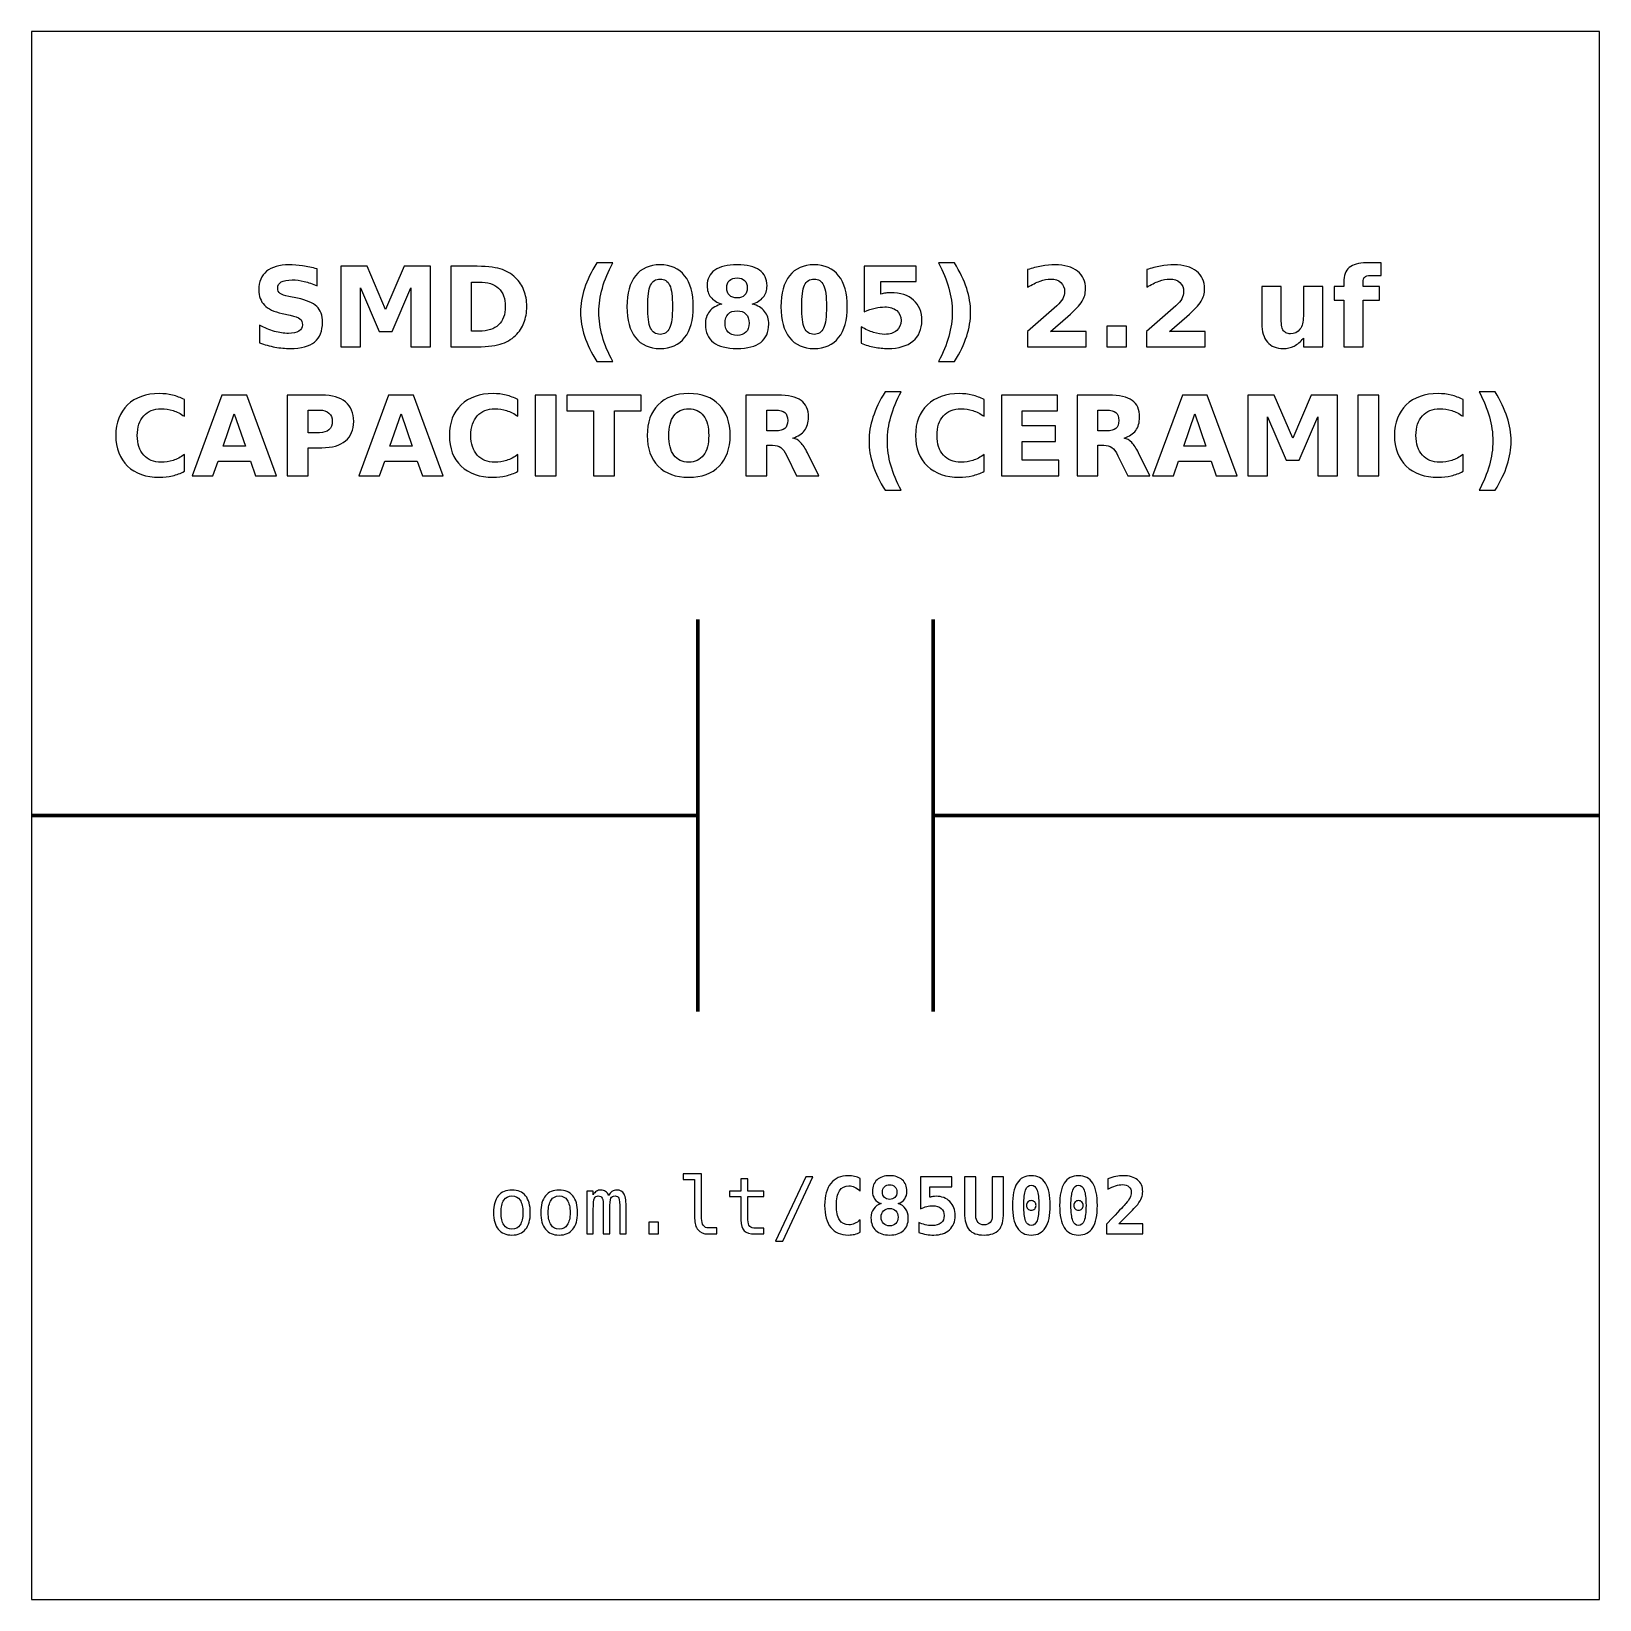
# Model space of a CAD drawing. Header units: centimetres. Extents: x -11.5 to -9.5, y -15.85 to -13.85.
import ezdxf

# ---------------------------------------------------------------- set-up
doc = ezdxf.new("R2010")
doc.units = ezdxf.units.CM
doc.header["$MEASUREMENT"] = 0
doc.layers.add('Layer 1', color=7, linetype='Continuous')

msp = doc.modelspace()

# ---------------------------------------------------------------- linework, layer by layer
at = {"layer": 'Layer 1', "color": 7}
msp.add_open_spline([(-11.5, -13.85), (-11.5, -13.85), (-9.5, -13.85), (-9.5, -13.85), (-9.5, -13.85), (-9.5, -13.85), (-9.5, -15.85), (-9.5, -15.85), (-9.5, -15.85), (-9.5, -15.85), (-11.5, -15.85), (-11.5, -15.85), (-11.5, -15.85), (-11.5, -15.85), (-11.5, -13.85), (-11.5, -13.85)], degree=3, knots=[0, 0, 0, 0, 0.25, 0.25, 0.25, 0.25, 0.5, 0.5, 0.5, 0.5, 0.75, 0.75, 0.75, 0.75, 1, 1, 1, 1], dxfattribs=at)
at = {"layer": 'Layer 1', "color": 250}
for points, knots in [([(-11.13551, -14.15284), (-11.13551, -14.15284), (-11.13551, -14.17459), (-11.13551, -14.17459), (-11.13551, -14.17459), (-11.14116, -14.17207), (-11.14668, -14.17017), (-11.15204, -14.16888), (-11.15204, -14.16888), (-11.15743, -14.16758), (-11.16251, -14.16695), (-11.16728, -14.16695), (-11.16728, -14.16695), (-11.17361, -14.16695), (-11.17831, -14.16782), (-11.18135, -14.16956), (-11.18135, -14.16956), (-11.18438, -14.17132), (-11.18589, -14.17403), (-11.18589, -14.1777), (-11.18589, -14.1777), (-11.18589, -14.18045), (-11.18488, -14.18261), (-11.18283, -14.18414), (-11.18283, -14.18414), (-11.18078, -14.18567), (-11.17707, -14.18701), (-11.17168, -14.18811), (-11.17168, -14.18811), (-11.17168, -14.18811), (-11.16039, -14.19037), (-11.16039, -14.19037), (-11.16039, -14.19037), (-11.14894, -14.19268), (-11.14083, -14.19616), (-11.13601, -14.20086), (-11.13601, -14.20086), (-11.13118, -14.20554), (-11.12876, -14.2122), (-11.12876, -14.22083), (-11.12876, -14.22083), (-11.12876, -14.23219), (-11.13212, -14.24063), (-11.13885, -14.24616), (-11.13885, -14.24616), (-11.14558, -14.25168), (-11.15585, -14.25446), (-11.16968, -14.25446), (-11.16968, -14.25446), (-11.17622, -14.25446), (-11.18276, -14.25385), (-11.18932, -14.2526), (-11.18932, -14.2526), (-11.19588, -14.25135), (-11.20247, -14.24952), (-11.20903, -14.2471), (-11.20903, -14.2471), (-11.20903, -14.2471), (-11.20903, -14.22471), (-11.20903, -14.22471), (-11.20903, -14.22471), (-11.20247, -14.22819), (-11.19612, -14.23082), (-11.18998, -14.23259), (-11.18998, -14.23259), (-11.18384, -14.23435), (-11.17794, -14.23524), (-11.17225, -14.23524), (-11.17225, -14.23524), (-11.16646, -14.23524), (-11.16202, -14.23428), (-11.15894, -14.23235), (-11.15894, -14.23235), (-11.15585, -14.23042), (-11.15433, -14.22767), (-11.15433, -14.22407), (-11.15433, -14.22407), (-11.15433, -14.22087), (-11.15536, -14.21838), (-11.15745, -14.21664), (-11.15745, -14.21664), (-11.15955, -14.2149), (-11.16371, -14.21333), (-11.16997, -14.21196), (-11.16997, -14.21196), (-11.16997, -14.21196), (-11.18024, -14.20968), (-11.18024, -14.20968), (-11.18024, -14.20968), (-11.19052, -14.20747), (-11.19805, -14.20397), (-11.2028, -14.19914), (-11.2028, -14.19914), (-11.20755, -14.19432), (-11.20992, -14.18781), (-11.20992, -14.17965), (-11.20992, -14.17965), (-11.20992, -14.16939), (-11.20661, -14.16151), (-11.2, -14.15601), (-11.2, -14.15601), (-11.19339, -14.15048), (-11.18389, -14.14773), (-11.17147, -14.14773), (-11.17147, -14.14773), (-11.16583, -14.14773), (-11.16002, -14.14816), (-11.15404, -14.149), (-11.15404, -14.149), (-11.14807, -14.14985), (-11.14189, -14.15112), (-11.13551, -14.15284)], [0, 0, 0, 0, 0.0357143, 0.0357143, 0.0357143, 0.0357143, 0.0714286, 0.0714286, 0.0714286, 0.0714286, 0.1071429, 0.1071429, 0.1071429, 0.1071429, 0.1428571, 0.1428571, 0.1428571, 0.1428571, 0.1785714, 0.1785714, 0.1785714, 0.1785714, 0.2142857, 0.2142857, 0.2142857, 0.2142857, 0.25, 0.25, 0.25, 0.25, 0.2857143, 0.2857143, 0.2857143, 0.2857143, 0.3214286, 0.3214286, 0.3214286, 0.3214286, 0.3571429, 0.3571429, 0.3571429, 0.3571429, 0.3928571, 0.3928571, 0.3928571, 0.3928571, 0.4285714, 0.4285714, 0.4285714, 0.4285714, 0.4642857, 0.4642857, 0.4642857, 0.4642857, 0.5, 0.5, 0.5, 0.5, 0.5357143, 0.5357143, 0.5357143, 0.5357143, 0.5714286, 0.5714286, 0.5714286, 0.5714286, 0.6071429, 0.6071429, 0.6071429, 0.6071429, 0.6428571, 0.6428571, 0.6428571, 0.6428571, 0.6785714, 0.6785714, 0.6785714, 0.6785714, 0.7142857, 0.7142857, 0.7142857, 0.7142857, 0.75, 0.75, 0.75, 0.75, 0.7857143, 0.7857143, 0.7857143, 0.7857143, 0.8214286, 0.8214286, 0.8214286, 0.8214286, 0.8571429, 0.8571429, 0.8571429, 0.8571429, 0.8928571, 0.8928571, 0.8928571, 0.8928571, 0.9285714, 0.9285714, 0.9285714, 0.9285714, 0.9642857, 0.9642857, 0.9642857, 0.9642857, 1, 1, 1, 1]), ([(-11.10548, -14.14959), (-11.10548, -14.14959), (-11.07173, -14.14959), (-11.07173, -14.14959), (-11.07173, -14.14959), (-11.07173, -14.14959), (-11.04828, -14.20465), (-11.04828, -14.20465), (-11.04828, -14.20465), (-11.04828, -14.20465), (-11.02472, -14.14959), (-11.02472, -14.14959), (-11.02472, -14.14959), (-11.02472, -14.14959), (-10.99104, -14.14959), (-10.99104, -14.14959), (-10.99104, -14.14959), (-10.99104, -14.14959), (-10.99104, -14.25246), (-10.99104, -14.25246), (-10.99104, -14.25246), (-10.99104, -14.25246), (-11.01611, -14.25246), (-11.01611, -14.25246), (-11.01611, -14.25246), (-11.01611, -14.25246), (-11.01611, -14.17722), (-11.01611, -14.17722), (-11.01611, -14.17722), (-11.01611, -14.17722), (-11.03982, -14.23268), (-11.03982, -14.23268), (-11.03982, -14.23268), (-11.03982, -14.23268), (-11.05663, -14.23268), (-11.05663, -14.23268), (-11.05663, -14.23268), (-11.05663, -14.23268), (-11.08034, -14.17722), (-11.08034, -14.17722), (-11.08034, -14.17722), (-11.08034, -14.17722), (-11.08034, -14.25246), (-11.08034, -14.25246), (-11.08034, -14.25246), (-11.08034, -14.25246), (-11.10548, -14.25246), (-11.10548, -14.25246), (-11.10548, -14.25246), (-11.10548, -14.25246), (-11.10548, -14.14959), (-11.10548, -14.14959)], [0, 0, 0, 0, 0.0769231, 0.0769231, 0.0769231, 0.0769231, 0.1538462, 0.1538462, 0.1538462, 0.1538462, 0.2307692, 0.2307692, 0.2307692, 0.2307692, 0.3076923, 0.3076923, 0.3076923, 0.3076923, 0.3846154, 0.3846154, 0.3846154, 0.3846154, 0.4615385, 0.4615385, 0.4615385, 0.4615385, 0.5384615, 0.5384615, 0.5384615, 0.5384615, 0.6153846, 0.6153846, 0.6153846, 0.6153846, 0.6923077, 0.6923077, 0.6923077, 0.6923077, 0.7692308, 0.7692308, 0.7692308, 0.7692308, 0.8461538, 0.8461538, 0.8461538, 0.8461538, 0.9230769, 0.9230769, 0.9230769, 0.9230769, 1, 1, 1, 1]), ([(-10.96505, -14.14959), (-10.96505, -14.14959), (-10.93706, -14.14959), (-10.93706, -14.14959), (-10.93706, -14.14959), (-10.92145, -14.14959), (-10.90983, -14.1507), (-10.90219, -14.15293), (-10.90219, -14.15293), (-10.89454, -14.15516), (-10.88798, -14.15893), (-10.8825, -14.16427), (-10.8825, -14.16427), (-10.87768, -14.1689), (-10.87411, -14.17426), (-10.87175, -14.18033), (-10.87175, -14.18033), (-10.86943, -14.18637), (-10.86825, -14.19324), (-10.86825, -14.20093), (-10.86825, -14.20093), (-10.86825, -14.20869), (-10.86943, -14.21561), (-10.87175, -14.2217), (-10.87175, -14.2217), (-10.87411, -14.22779), (-10.87768, -14.23315), (-10.8825, -14.23778), (-10.8825, -14.23778), (-10.88803, -14.24312), (-10.89464, -14.24689), (-10.90235, -14.24912), (-10.90235, -14.24912), (-10.91007, -14.25135), (-10.92164, -14.25246), (-10.93706, -14.25246), (-10.93706, -14.25246), (-10.93706, -14.25246), (-10.96505, -14.25246), (-10.96505, -14.25246), (-10.96505, -14.25246), (-10.96505, -14.25246), (-10.96505, -14.14959), (-10.96505, -14.14959)], [0, 0, 0, 0, 0.0909091, 0.0909091, 0.0909091, 0.0909091, 0.1818182, 0.1818182, 0.1818182, 0.1818182, 0.2727273, 0.2727273, 0.2727273, 0.2727273, 0.3636364, 0.3636364, 0.3636364, 0.3636364, 0.4545455, 0.4545455, 0.4545455, 0.4545455, 0.5454545, 0.5454545, 0.5454545, 0.5454545, 0.6363636, 0.6363636, 0.6363636, 0.6363636, 0.7272727, 0.7272727, 0.7272727, 0.7272727, 0.8181818, 0.8181818, 0.8181818, 0.8181818, 0.9090909, 0.9090909, 0.9090909, 0.9090909, 1, 1, 1, 1]), ([(-10.75856, -14.27106), (-10.75856, -14.27106), (-10.77902, -14.27106), (-10.77902, -14.27106), (-10.77902, -14.27106), (-10.78605, -14.25973), (-10.79125, -14.24893), (-10.79459, -14.2387), (-10.79459, -14.2387), (-10.79795, -14.22849), (-10.79962, -14.21836), (-10.79962, -14.20829), (-10.79962, -14.20829), (-10.79962, -14.19823), (-10.79793, -14.18804), (-10.79457, -14.17774), (-10.79457, -14.17774), (-10.79118, -14.16742), (-10.78601, -14.15665), (-10.77902, -14.14538), (-10.77902, -14.14538), (-10.77902, -14.14538), (-10.75856, -14.14538), (-10.75856, -14.14538), (-10.75856, -14.14538), (-10.76444, -14.15627), (-10.76884, -14.16692), (-10.77178, -14.17732), (-10.77178, -14.17732), (-10.77472, -14.18771), (-10.7762, -14.19799), (-10.7762, -14.20815), (-10.7762, -14.20815), (-10.7762, -14.21831), (-10.77474, -14.22859), (-10.77183, -14.23903), (-10.77183, -14.23903), (-10.76891, -14.24945), (-10.76449, -14.26013), (-10.75856, -14.27106)], [0, 0, 0, 0, 0.1, 0.1, 0.1, 0.1, 0.2, 0.2, 0.2, 0.2, 0.3, 0.3, 0.3, 0.3, 0.4, 0.4, 0.4, 0.4, 0.5, 0.5, 0.5, 0.5, 0.6, 0.6, 0.6, 0.6, 0.7, 0.7, 0.7, 0.7, 0.8, 0.8, 0.8, 0.8, 0.9, 0.9, 0.9, 0.9, 1, 1, 1, 1]), ([(-10.65583, -14.20112), (-10.65583, -14.21817), (-10.6595, -14.23132), (-10.66686, -14.24058), (-10.66686, -14.24058), (-10.6742, -14.24983), (-10.68464, -14.25446), (-10.69814, -14.25446), (-10.69814, -14.25446), (-10.71169, -14.25446), (-10.72215, -14.24983), (-10.72949, -14.24058), (-10.72949, -14.24058), (-10.73685, -14.23132), (-10.74052, -14.21817), (-10.74052, -14.20112), (-10.74052, -14.20112), (-10.74052, -14.18405), (-10.73685, -14.17087), (-10.72949, -14.16161), (-10.72949, -14.16161), (-10.72215, -14.15237), (-10.71169, -14.14773), (-10.69814, -14.14773), (-10.69814, -14.14773), (-10.68464, -14.14773), (-10.6742, -14.15237), (-10.66686, -14.16161), (-10.66686, -14.16161), (-10.6595, -14.17087), (-10.65583, -14.18405), (-10.65583, -14.20112)], [0, 0, 0, 0, 0.125, 0.125, 0.125, 0.125, 0.25, 0.25, 0.25, 0.25, 0.375, 0.375, 0.375, 0.375, 0.5, 0.5, 0.5, 0.5, 0.625, 0.625, 0.625, 0.625, 0.75, 0.75, 0.75, 0.75, 0.875, 0.875, 0.875, 0.875, 1, 1, 1, 1]), ([(-10.61933, -14.19769), (-10.62556, -14.1958), (-10.63027, -14.19291), (-10.63344, -14.18901), (-10.63344, -14.18901), (-10.63662, -14.1851), (-10.63819, -14.18024), (-10.63819, -14.1744), (-10.63819, -14.1744), (-10.63819, -14.16572), (-10.63495, -14.15909), (-10.62848, -14.15455), (-10.62848, -14.15455), (-10.62201, -14.15001), (-10.61249, -14.14773), (-10.59995, -14.14773), (-10.59995, -14.14773), (-10.58751, -14.14773), (-10.57803, -14.14999), (-10.57156, -14.15453), (-10.57156, -14.15453), (-10.5651, -14.15905), (-10.56185, -14.16568), (-10.56185, -14.1744), (-10.56185, -14.1744), (-10.56185, -14.18024), (-10.56345, -14.1851), (-10.56662, -14.18901), (-10.56662, -14.18901), (-10.56982, -14.19291), (-10.57455, -14.1958), (-10.58078, -14.19769), (-10.58078, -14.19769), (-10.5738, -14.19961), (-10.56853, -14.20274), (-10.56498, -14.20709), (-10.56498, -14.20709), (-10.56143, -14.21142), (-10.55964, -14.2169), (-10.55964, -14.22353), (-10.55964, -14.22353), (-10.55964, -14.23372), (-10.56303, -14.24143), (-10.5698, -14.24663), (-10.5698, -14.24663), (-10.57657, -14.25185), (-10.58664, -14.25446), (-10.59995, -14.25446), (-10.59995, -14.25446), (-10.61333, -14.25446), (-10.62342, -14.25185), (-10.63024, -14.24663), (-10.63024, -14.24663), (-10.63706, -14.24143), (-10.64047, -14.23372), (-10.64047, -14.22353), (-10.64047, -14.22353), (-10.64047, -14.2169), (-10.63868, -14.21142), (-10.63513, -14.20709), (-10.63513, -14.20709), (-10.63158, -14.20274), (-10.62631, -14.19961), (-10.61933, -14.19769)], [0, 0, 0, 0, 0.0625, 0.0625, 0.0625, 0.0625, 0.125, 0.125, 0.125, 0.125, 0.1875, 0.1875, 0.1875, 0.1875, 0.25, 0.25, 0.25, 0.25, 0.3125, 0.3125, 0.3125, 0.3125, 0.375, 0.375, 0.375, 0.375, 0.4375, 0.4375, 0.4375, 0.4375, 0.5, 0.5, 0.5, 0.5, 0.5625, 0.5625, 0.5625, 0.5625, 0.625, 0.625, 0.625, 0.625, 0.6875, 0.6875, 0.6875, 0.6875, 0.75, 0.75, 0.75, 0.75, 0.8125, 0.8125, 0.8125, 0.8125, 0.875, 0.875, 0.875, 0.875, 0.9375, 0.9375, 0.9375, 0.9375, 1, 1, 1, 1]), ([(-10.45945, -14.20112), (-10.45945, -14.21817), (-10.46312, -14.23132), (-10.47048, -14.24058), (-10.47048, -14.24058), (-10.47782, -14.24983), (-10.48826, -14.25446), (-10.50176, -14.25446), (-10.50176, -14.25446), (-10.51531, -14.25446), (-10.52577, -14.24983), (-10.53311, -14.24058), (-10.53311, -14.24058), (-10.54047, -14.23132), (-10.54414, -14.21817), (-10.54414, -14.20112), (-10.54414, -14.20112), (-10.54414, -14.18405), (-10.54047, -14.17087), (-10.53311, -14.16161), (-10.53311, -14.16161), (-10.52577, -14.15237), (-10.51531, -14.14773), (-10.50176, -14.14773), (-10.50176, -14.14773), (-10.48826, -14.14773), (-10.47782, -14.15237), (-10.47048, -14.16161), (-10.47048, -14.16161), (-10.46312, -14.17087), (-10.45945, -14.18405), (-10.45945, -14.20112)], [0, 0, 0, 0, 0.125, 0.125, 0.125, 0.125, 0.25, 0.25, 0.25, 0.25, 0.375, 0.375, 0.375, 0.375, 0.5, 0.5, 0.5, 0.5, 0.625, 0.625, 0.625, 0.625, 0.75, 0.75, 0.75, 0.75, 0.875, 0.875, 0.875, 0.875, 1, 1, 1, 1]), ([(-10.43774, -14.14959), (-10.43774, -14.14959), (-10.3718, -14.14959), (-10.3718, -14.14959), (-10.3718, -14.14959), (-10.3718, -14.14959), (-10.3718, -14.16909), (-10.3718, -14.16909), (-10.3718, -14.16909), (-10.3718, -14.16909), (-10.4166, -14.16909), (-10.4166, -14.16909), (-10.4166, -14.16909), (-10.4166, -14.16909), (-10.4166, -14.18501), (-10.4166, -14.18501), (-10.4166, -14.18501), (-10.41458, -14.18447), (-10.41255, -14.18405), (-10.41051, -14.18374), (-10.41051, -14.18374), (-10.40846, -14.18343), (-10.40632, -14.18329), (-10.40413, -14.18329), (-10.40413, -14.18329), (-10.39158, -14.18329), (-10.38182, -14.18642), (-10.37483, -14.1927), (-10.37483, -14.1927), (-10.36785, -14.19896), (-10.36437, -14.2077), (-10.36437, -14.2189), (-10.36437, -14.2189), (-10.36437, -14.23002), (-10.36818, -14.23873), (-10.37577, -14.24503), (-10.37577, -14.24503), (-10.38337, -14.25131), (-10.39393, -14.25446), (-10.40743, -14.25446), (-10.40743, -14.25446), (-10.41326, -14.25446), (-10.41905, -14.25389), (-10.42476, -14.25277), (-10.42476, -14.25277), (-10.43048, -14.25164), (-10.43617, -14.24994), (-10.44181, -14.24764), (-10.44181, -14.24764), (-10.44181, -14.24764), (-10.44181, -14.22675), (-10.44181, -14.22675), (-10.44181, -14.22675), (-10.43621, -14.22998), (-10.4309, -14.23238), (-10.42587, -14.23397), (-10.42587, -14.23397), (-10.42083, -14.2356), (-10.41608, -14.2364), (-10.41164, -14.2364), (-10.41164, -14.2364), (-10.40519, -14.2364), (-10.40014, -14.23482), (-10.39644, -14.23167), (-10.39644, -14.23167), (-10.39275, -14.22854), (-10.39089, -14.22429), (-10.39089, -14.2189), (-10.39089, -14.2189), (-10.39089, -14.21349), (-10.39275, -14.20923), (-10.39644, -14.20611), (-10.39644, -14.20611), (-10.40014, -14.20298), (-10.40519, -14.20143), (-10.41164, -14.20143), (-10.41164, -14.20143), (-10.41545, -14.20143), (-10.41952, -14.20192), (-10.42382, -14.20291), (-10.42382, -14.20291), (-10.42815, -14.20389), (-10.43278, -14.20542), (-10.43774, -14.20749), (-10.43774, -14.20749), (-10.43774, -14.20749), (-10.43774, -14.14959), (-10.43774, -14.14959)], [0, 0, 0, 0, 0.0454545, 0.0454545, 0.0454545, 0.0454545, 0.0909091, 0.0909091, 0.0909091, 0.0909091, 0.1363636, 0.1363636, 0.1363636, 0.1363636, 0.1818182, 0.1818182, 0.1818182, 0.1818182, 0.2272727, 0.2272727, 0.2272727, 0.2272727, 0.2727273, 0.2727273, 0.2727273, 0.2727273, 0.3181818, 0.3181818, 0.3181818, 0.3181818, 0.3636364, 0.3636364, 0.3636364, 0.3636364, 0.4090909, 0.4090909, 0.4090909, 0.4090909, 0.4545455, 0.4545455, 0.4545455, 0.4545455, 0.5, 0.5, 0.5, 0.5, 0.5454545, 0.5454545, 0.5454545, 0.5454545, 0.5909091, 0.5909091, 0.5909091, 0.5909091, 0.6363636, 0.6363636, 0.6363636, 0.6363636, 0.6818182, 0.6818182, 0.6818182, 0.6818182, 0.7272727, 0.7272727, 0.7272727, 0.7272727, 0.7727273, 0.7727273, 0.7727273, 0.7727273, 0.8181818, 0.8181818, 0.8181818, 0.8181818, 0.8636364, 0.8636364, 0.8636364, 0.8636364, 0.9090909, 0.9090909, 0.9090909, 0.9090909, 0.9545455, 0.9545455, 0.9545455, 0.9545455, 1, 1, 1, 1]), ([(-10.34322, -14.27106), (-10.33734, -14.26013), (-10.33292, -14.24945), (-10.32998, -14.23903), (-10.32998, -14.23903), (-10.32704, -14.22859), (-10.32558, -14.21831), (-10.32558, -14.20815), (-10.32558, -14.20815), (-10.32558, -14.19799), (-10.32704, -14.18771), (-10.32998, -14.17732), (-10.32998, -14.17732), (-10.33292, -14.16692), (-10.33734, -14.15627), (-10.34322, -14.14538), (-10.34322, -14.14538), (-10.34322, -14.14538), (-10.32276, -14.14538), (-10.32276, -14.14538), (-10.32276, -14.14538), (-10.31578, -14.15665), (-10.3106, -14.16742), (-10.30721, -14.17774), (-10.30721, -14.17774), (-10.30385, -14.18804), (-10.30216, -14.19823), (-10.30216, -14.20829), (-10.30216, -14.20829), (-10.30216, -14.21836), (-10.30383, -14.22849), (-10.30719, -14.2387), (-10.30719, -14.2387), (-10.31053, -14.24893), (-10.31573, -14.25973), (-10.32276, -14.27106), (-10.32276, -14.27106), (-10.32276, -14.27106), (-10.34322, -14.27106), (-10.34322, -14.27106)], [0, 0, 0, 0, 0.1, 0.1, 0.1, 0.1, 0.2, 0.2, 0.2, 0.2, 0.3, 0.3, 0.3, 0.3, 0.4, 0.4, 0.4, 0.4, 0.5, 0.5, 0.5, 0.5, 0.6, 0.6, 0.6, 0.6, 0.7, 0.7, 0.7, 0.7, 0.8, 0.8, 0.8, 0.8, 0.9, 0.9, 0.9, 0.9, 1, 1, 1, 1]), ([(-10.20023, -14.23296), (-10.20023, -14.23296), (-10.15495, -14.23296), (-10.15495, -14.23296), (-10.15495, -14.23296), (-10.15495, -14.23296), (-10.15495, -14.25246), (-10.15495, -14.25246), (-10.15495, -14.25246), (-10.15495, -14.25246), (-10.22972, -14.25246), (-10.22972, -14.25246), (-10.22972, -14.25246), (-10.22972, -14.25246), (-10.22972, -14.23296), (-10.22972, -14.23296), (-10.22972, -14.23296), (-10.22972, -14.23296), (-10.19216, -14.19983), (-10.19216, -14.19983), (-10.19216, -14.19983), (-10.1888, -14.19679), (-10.18633, -14.19383), (-10.18473, -14.19094), (-10.18473, -14.19094), (-10.18311, -14.18804), (-10.18231, -14.18503), (-10.18231, -14.1819), (-10.18231, -14.1819), (-10.18231, -14.17708), (-10.18393, -14.1732), (-10.18717, -14.17026), (-10.18717, -14.17026), (-10.1904, -14.16732), (-10.1947, -14.16587), (-10.20009, -14.16587), (-10.20009, -14.16587), (-10.20422, -14.16587), (-10.20874, -14.16676), (-10.21366, -14.16852), (-10.21366, -14.16852), (-10.21857, -14.17029), (-10.22384, -14.17292), (-10.22944, -14.1764), (-10.22944, -14.1764), (-10.22944, -14.1764), (-10.22944, -14.1538), (-10.22944, -14.1538), (-10.22944, -14.1538), (-10.22346, -14.15183), (-10.21756, -14.15032), (-10.21173, -14.14929), (-10.21173, -14.14929), (-10.20589, -14.14825), (-10.20018, -14.14773), (-10.19456, -14.14773), (-10.19456, -14.14773), (-10.18226, -14.14773), (-10.17269, -14.15044), (-10.16587, -14.15587), (-10.16587, -14.15587), (-10.15905, -14.16128), (-10.15564, -14.16883), (-10.15564, -14.17854), (-10.15564, -14.17854), (-10.15564, -14.18414), (-10.15709, -14.18936), (-10.15999, -14.19421), (-10.15999, -14.19421), (-10.16288, -14.19905), (-10.16897, -14.20554), (-10.17824, -14.21368), (-10.17824, -14.21368), (-10.17824, -14.21368), (-10.20023, -14.23296), (-10.20023, -14.23296)], [0, 0, 0, 0, 0.0526316, 0.0526316, 0.0526316, 0.0526316, 0.1052632, 0.1052632, 0.1052632, 0.1052632, 0.1578947, 0.1578947, 0.1578947, 0.1578947, 0.2105263, 0.2105263, 0.2105263, 0.2105263, 0.2631579, 0.2631579, 0.2631579, 0.2631579, 0.3157895, 0.3157895, 0.3157895, 0.3157895, 0.3684211, 0.3684211, 0.3684211, 0.3684211, 0.4210526, 0.4210526, 0.4210526, 0.4210526, 0.4736842, 0.4736842, 0.4736842, 0.4736842, 0.5263158, 0.5263158, 0.5263158, 0.5263158, 0.5789474, 0.5789474, 0.5789474, 0.5789474, 0.6315789, 0.6315789, 0.6315789, 0.6315789, 0.6842105, 0.6842105, 0.6842105, 0.6842105, 0.7368421, 0.7368421, 0.7368421, 0.7368421, 0.7894737, 0.7894737, 0.7894737, 0.7894737, 0.8421053, 0.8421053, 0.8421053, 0.8421053, 0.8947368, 0.8947368, 0.8947368, 0.8947368, 0.9473684, 0.9473684, 0.9473684, 0.9473684, 1, 1, 1, 1]), ([(-10.04844, -14.23296), (-10.04844, -14.23296), (-10.00316, -14.23296), (-10.00316, -14.23296), (-10.00316, -14.23296), (-10.00316, -14.23296), (-10.00316, -14.25246), (-10.00316, -14.25246), (-10.00316, -14.25246), (-10.00316, -14.25246), (-10.07793, -14.25246), (-10.07793, -14.25246), (-10.07793, -14.25246), (-10.07793, -14.25246), (-10.07793, -14.23296), (-10.07793, -14.23296), (-10.07793, -14.23296), (-10.07793, -14.23296), (-10.04037, -14.19983), (-10.04037, -14.19983), (-10.04037, -14.19983), (-10.03701, -14.19679), (-10.03454, -14.19383), (-10.03294, -14.19094), (-10.03294, -14.19094), (-10.03132, -14.18804), (-10.03052, -14.18503), (-10.03052, -14.1819), (-10.03052, -14.1819), (-10.03052, -14.17708), (-10.03214, -14.1732), (-10.03538, -14.17026), (-10.03538, -14.17026), (-10.03861, -14.16732), (-10.04291, -14.16587), (-10.0483, -14.16587), (-10.0483, -14.16587), (-10.05243, -14.16587), (-10.05695, -14.16676), (-10.06187, -14.16852), (-10.06187, -14.16852), (-10.06678, -14.17029), (-10.07205, -14.17292), (-10.07765, -14.1764), (-10.07765, -14.1764), (-10.07765, -14.1764), (-10.07765, -14.1538), (-10.07765, -14.1538), (-10.07765, -14.1538), (-10.07167, -14.15183), (-10.06577, -14.15032), (-10.05994, -14.14929), (-10.05994, -14.14929), (-10.0541, -14.14825), (-10.04839, -14.14773), (-10.04277, -14.14773), (-10.04277, -14.14773), (-10.03047, -14.14773), (-10.0209, -14.15044), (-10.01408, -14.15587), (-10.01408, -14.15587), (-10.00726, -14.16128), (-10.00385, -14.16883), (-10.00385, -14.17854), (-10.00385, -14.17854), (-10.00385, -14.18414), (-10.0053, -14.18936), (-10.0082, -14.19421), (-10.0082, -14.19421), (-10.01109, -14.19905), (-10.01718, -14.20554), (-10.02645, -14.21368), (-10.02645, -14.21368), (-10.02645, -14.21368), (-10.04844, -14.23296), (-10.04844, -14.23296)], [0, 0, 0, 0, 0.0526316, 0.0526316, 0.0526316, 0.0526316, 0.1052632, 0.1052632, 0.1052632, 0.1052632, 0.1578947, 0.1578947, 0.1578947, 0.1578947, 0.2105263, 0.2105263, 0.2105263, 0.2105263, 0.2631579, 0.2631579, 0.2631579, 0.2631579, 0.3157895, 0.3157895, 0.3157895, 0.3157895, 0.3684211, 0.3684211, 0.3684211, 0.3684211, 0.4210526, 0.4210526, 0.4210526, 0.4210526, 0.4736842, 0.4736842, 0.4736842, 0.4736842, 0.5263158, 0.5263158, 0.5263158, 0.5263158, 0.5789474, 0.5789474, 0.5789474, 0.5789474, 0.6315789, 0.6315789, 0.6315789, 0.6315789, 0.6842105, 0.6842105, 0.6842105, 0.6842105, 0.7368421, 0.7368421, 0.7368421, 0.7368421, 0.7894737, 0.7894737, 0.7894737, 0.7894737, 0.8421053, 0.8421053, 0.8421053, 0.8421053, 0.8947368, 0.8947368, 0.8947368, 0.8947368, 0.9473684, 0.9473684, 0.9473684, 0.9473684, 1, 1, 1, 1]), ([(-9.77868, -14.14524), (-9.77868, -14.14524), (-9.77868, -14.16142), (-9.77868, -14.16142), (-9.77868, -14.16142), (-9.77868, -14.16142), (-9.79234, -14.16142), (-9.79234, -14.16142), (-9.79234, -14.16142), (-9.79582, -14.16142), (-9.79827, -14.16206), (-9.79963, -14.16333), (-9.79963, -14.16333), (-9.80102, -14.1646), (-9.8017, -14.16678), (-9.8017, -14.16991), (-9.8017, -14.16991), (-9.8017, -14.16991), (-9.8017, -14.1753), (-9.8017, -14.1753), (-9.8017, -14.1753), (-9.8017, -14.1753), (-9.78063, -14.1753), (-9.78063, -14.1753), (-9.78063, -14.1753), (-9.78063, -14.1753), (-9.78063, -14.19294), (-9.78063, -14.19294), (-9.78063, -14.19294), (-9.78063, -14.19294), (-9.8017, -14.19294), (-9.8017, -14.19294), (-9.8017, -14.19294), (-9.8017, -14.19294), (-9.8017, -14.25246), (-9.8017, -14.25246), (-9.8017, -14.25246), (-9.8017, -14.25246), (-9.82637, -14.25246), (-9.82637, -14.25246), (-9.82637, -14.25246), (-9.82637, -14.25246), (-9.82637, -14.19294), (-9.82637, -14.19294), (-9.82637, -14.19294), (-9.82637, -14.19294), (-9.83863, -14.19294), (-9.83863, -14.19294), (-9.83863, -14.19294), (-9.83863, -14.19294), (-9.83863, -14.1753), (-9.83863, -14.1753), (-9.83863, -14.1753), (-9.83863, -14.1753), (-9.82637, -14.1753), (-9.82637, -14.1753), (-9.82637, -14.1753), (-9.82637, -14.1753), (-9.82637, -14.16991), (-9.82637, -14.16991), (-9.82637, -14.16991), (-9.82637, -14.16151), (-9.82402, -14.15528), (-9.81934, -14.15126), (-9.81934, -14.15126), (-9.81466, -14.14724), (-9.80739, -14.14524), (-9.79756, -14.14524), (-9.79756, -14.14524), (-9.79756, -14.14524), (-9.77868, -14.14524), (-9.77868, -14.14524)], [0, 0, 0, 0, 0.0555556, 0.0555556, 0.0555556, 0.0555556, 0.1111111, 0.1111111, 0.1111111, 0.1111111, 0.1666667, 0.1666667, 0.1666667, 0.1666667, 0.2222222, 0.2222222, 0.2222222, 0.2222222, 0.2777778, 0.2777778, 0.2777778, 0.2777778, 0.3333333, 0.3333333, 0.3333333, 0.3333333, 0.3888889, 0.3888889, 0.3888889, 0.3888889, 0.4444444, 0.4444444, 0.4444444, 0.4444444, 0.5, 0.5, 0.5, 0.5, 0.5555556, 0.5555556, 0.5555556, 0.5555556, 0.6111111, 0.6111111, 0.6111111, 0.6111111, 0.6666667, 0.6666667, 0.6666667, 0.6666667, 0.7222222, 0.7222222, 0.7222222, 0.7222222, 0.7777778, 0.7777778, 0.7777778, 0.7777778, 0.8333333, 0.8333333, 0.8333333, 0.8333333, 0.8888889, 0.8888889, 0.8888889, 0.8888889, 0.9444444, 0.9444444, 0.9444444, 0.9444444, 1, 1, 1, 1]), ([(-10.93852, -14.16965), (-10.93852, -14.16965), (-10.93852, -14.2324), (-10.93852, -14.2324), (-10.93852, -14.2324), (-10.93852, -14.2324), (-10.92902, -14.2324), (-10.92902, -14.2324), (-10.92902, -14.2324), (-10.91818, -14.2324), (-10.9099, -14.22972), (-10.90419, -14.22433), (-10.90419, -14.22433), (-10.89847, -14.21897), (-10.8956, -14.21116), (-10.8956, -14.20093), (-10.8956, -14.20093), (-10.8956, -14.19072), (-10.89845, -14.18296), (-10.90414, -14.17765), (-10.90414, -14.17765), (-10.90983, -14.17231), (-10.91813, -14.16965), (-10.92902, -14.16965), (-10.92902, -14.16965), (-10.92902, -14.16965), (-10.93852, -14.16965), (-10.93852, -14.16965)], [0, 0, 0, 0, 0.1428571, 0.1428571, 0.1428571, 0.1428571, 0.2857143, 0.2857143, 0.2857143, 0.2857143, 0.4285714, 0.4285714, 0.4285714, 0.4285714, 0.5714286, 0.5714286, 0.5714286, 0.5714286, 0.7142857, 0.7142857, 0.7142857, 0.7142857, 0.8571429, 0.8571429, 0.8571429, 0.8571429, 1, 1, 1, 1]), ([(-10.68236, -14.20093), (-10.68236, -14.18807), (-10.68356, -14.17901), (-10.68598, -14.17374), (-10.68598, -14.17374), (-10.68838, -14.1685), (-10.69245, -14.16587), (-10.69814, -14.16587), (-10.69814, -14.16587), (-10.70383, -14.16587), (-10.7079, -14.1685), (-10.71035, -14.17374), (-10.71035, -14.17374), (-10.71277, -14.17901), (-10.71399, -14.18807), (-10.71399, -14.20093), (-10.71399, -14.20093), (-10.71399, -14.21391), (-10.71277, -14.22309), (-10.71035, -14.2284), (-10.71035, -14.2284), (-10.7079, -14.23374), (-10.70383, -14.2364), (-10.69814, -14.2364), (-10.69814, -14.2364), (-10.6925, -14.2364), (-10.68845, -14.23374), (-10.686, -14.2284), (-10.686, -14.2284), (-10.68358, -14.22309), (-10.68236, -14.21391), (-10.68236, -14.20093)], [0, 0, 0, 0, 0.125, 0.125, 0.125, 0.125, 0.25, 0.25, 0.25, 0.25, 0.375, 0.375, 0.375, 0.375, 0.5, 0.5, 0.5, 0.5, 0.625, 0.625, 0.625, 0.625, 0.75, 0.75, 0.75, 0.75, 0.875, 0.875, 0.875, 0.875, 1, 1, 1, 1]), ([(-10.61312, -14.17708), (-10.61312, -14.18118), (-10.61199, -14.18433), (-10.60971, -14.18651), (-10.60971, -14.18651), (-10.60743, -14.18873), (-10.60418, -14.18983), (-10.59995, -14.18983), (-10.59995, -14.18983), (-10.59581, -14.18983), (-10.59261, -14.18873), (-10.59038, -14.18651), (-10.59038, -14.18651), (-10.58812, -14.18433), (-10.58699, -14.18118), (-10.58699, -14.17708), (-10.58699, -14.17708), (-10.58699, -14.17299), (-10.58812, -14.16986), (-10.59038, -14.16768), (-10.59038, -14.16768), (-10.59261, -14.16549), (-10.59581, -14.16441), (-10.59995, -14.16441), (-10.59995, -14.16441), (-10.60418, -14.16441), (-10.60743, -14.16551), (-10.60971, -14.16772), (-10.60971, -14.16772), (-10.61199, -14.16991), (-10.61312, -14.17304), (-10.61312, -14.17708)], [0, 0, 0, 0, 0.125, 0.125, 0.125, 0.125, 0.25, 0.25, 0.25, 0.25, 0.375, 0.375, 0.375, 0.375, 0.5, 0.5, 0.5, 0.5, 0.625, 0.625, 0.625, 0.625, 0.75, 0.75, 0.75, 0.75, 0.875, 0.875, 0.875, 0.875, 1, 1, 1, 1]), ([(-10.48598, -14.20093), (-10.48598, -14.18807), (-10.48718, -14.17901), (-10.4896, -14.17374), (-10.4896, -14.17374), (-10.492, -14.1685), (-10.49607, -14.16587), (-10.50176, -14.16587), (-10.50176, -14.16587), (-10.50745, -14.16587), (-10.51152, -14.1685), (-10.51397, -14.17374), (-10.51397, -14.17374), (-10.51639, -14.17901), (-10.51761, -14.18807), (-10.51761, -14.20093), (-10.51761, -14.20093), (-10.51761, -14.21391), (-10.51639, -14.22309), (-10.51397, -14.2284), (-10.51397, -14.2284), (-10.51152, -14.23374), (-10.50745, -14.2364), (-10.50176, -14.2364), (-10.50176, -14.2364), (-10.49612, -14.2364), (-10.49207, -14.23374), (-10.48962, -14.2284), (-10.48962, -14.2284), (-10.4872, -14.22309), (-10.48598, -14.21391), (-10.48598, -14.20093)], [0, 0, 0, 0, 0.125, 0.125, 0.125, 0.125, 0.25, 0.25, 0.25, 0.25, 0.375, 0.375, 0.375, 0.375, 0.5, 0.5, 0.5, 0.5, 0.625, 0.625, 0.625, 0.625, 0.75, 0.75, 0.75, 0.75, 0.875, 0.875, 0.875, 0.875, 1, 1, 1, 1]), ([(-9.93075, -14.22243), (-9.93075, -14.22243), (-9.93075, -14.1753), (-9.93075, -14.1753), (-9.93075, -14.1753), (-9.93075, -14.1753), (-9.90594, -14.1753), (-9.90594, -14.1753), (-9.90594, -14.1753), (-9.90594, -14.1753), (-9.90594, -14.18301), (-9.90594, -14.18301), (-9.90594, -14.18301), (-9.90594, -14.1872), (-9.90596, -14.19244), (-9.90601, -14.19874), (-9.90601, -14.19874), (-9.90606, -14.20507), (-9.90608, -14.20928), (-9.90608, -14.2114), (-9.90608, -14.2114), (-9.90608, -14.21761), (-9.90591, -14.22207), (-9.90559, -14.2248), (-9.90559, -14.2248), (-9.90528, -14.22753), (-9.90472, -14.22951), (-9.90394, -14.23075), (-9.90394, -14.23075), (-9.90293, -14.23238), (-9.90161, -14.2336), (-9.89999, -14.23447), (-9.89999, -14.23447), (-9.89834, -14.23534), (-9.89648, -14.23579), (-9.89437, -14.23579), (-9.89437, -14.23579), (-9.88922, -14.23579), (-9.88517, -14.23381), (-9.88223, -14.22986), (-9.88223, -14.22986), (-9.87929, -14.22591), (-9.87783, -14.22043), (-9.87783, -14.2134), (-9.87783, -14.2134), (-9.87783, -14.2134), (-9.87783, -14.1753), (-9.87783, -14.1753), (-9.87783, -14.1753), (-9.87783, -14.1753), (-9.85316, -14.1753), (-9.85316, -14.1753), (-9.85316, -14.1753), (-9.85316, -14.1753), (-9.85316, -14.25246), (-9.85316, -14.25246), (-9.85316, -14.25246), (-9.85316, -14.25246), (-9.87783, -14.25246), (-9.87783, -14.25246), (-9.87783, -14.25246), (-9.87783, -14.25246), (-9.87783, -14.24129), (-9.87783, -14.24129), (-9.87783, -14.24129), (-9.88155, -14.2458), (-9.8855, -14.24912), (-9.88964, -14.25126), (-9.88964, -14.25126), (-9.8938, -14.2534), (-9.89839, -14.25446), (-9.9034, -14.25446), (-9.9034, -14.25446), (-9.91231, -14.25446), (-9.91908, -14.25173), (-9.92376, -14.24625), (-9.92376, -14.24625), (-9.92842, -14.24079), (-9.93075, -14.23285), (-9.93075, -14.22243)], [0, 0, 0, 0, 0.05, 0.05, 0.05, 0.05, 0.1, 0.1, 0.1, 0.1, 0.15, 0.15, 0.15, 0.15, 0.2, 0.2, 0.2, 0.2, 0.25, 0.25, 0.25, 0.25, 0.3, 0.3, 0.3, 0.3, 0.35, 0.35, 0.35, 0.35, 0.4, 0.4, 0.4, 0.4, 0.45, 0.45, 0.45, 0.45, 0.5, 0.5, 0.5, 0.5, 0.55, 0.55, 0.55, 0.55, 0.6, 0.6, 0.6, 0.6, 0.65, 0.65, 0.65, 0.65, 0.7, 0.7, 0.7, 0.7, 0.75, 0.75, 0.75, 0.75, 0.8, 0.8, 0.8, 0.8, 0.85, 0.85, 0.85, 0.85, 0.9, 0.9, 0.9, 0.9, 0.95, 0.95, 0.95, 0.95, 1, 1, 1, 1]), ([(-10.59995, -14.20643), (-10.60491, -14.20643), (-10.60875, -14.2078), (-10.6114, -14.2105), (-10.6114, -14.2105), (-10.61406, -14.21321), (-10.6154, -14.21709), (-10.6154, -14.22214), (-10.6154, -14.22214), (-10.6154, -14.2272), (-10.61406, -14.23106), (-10.6114, -14.23376), (-10.6114, -14.23376), (-10.60875, -14.23644), (-10.60491, -14.23778), (-10.59995, -14.23778), (-10.59995, -14.23778), (-10.59503, -14.23778), (-10.59127, -14.23644), (-10.58864, -14.23376), (-10.58864, -14.23376), (-10.58603, -14.23106), (-10.58471, -14.2272), (-10.58471, -14.22214), (-10.58471, -14.22214), (-10.58471, -14.21704), (-10.58603, -14.21316), (-10.58864, -14.21046), (-10.58864, -14.21046), (-10.59127, -14.20778), (-10.59503, -14.20643), (-10.59995, -14.20643)], [0, 0, 0, 0, 0.125, 0.125, 0.125, 0.125, 0.25, 0.25, 0.25, 0.25, 0.375, 0.375, 0.375, 0.375, 0.5, 0.5, 0.5, 0.5, 0.625, 0.625, 0.625, 0.625, 0.75, 0.75, 0.75, 0.75, 0.875, 0.875, 0.875, 0.875, 1, 1, 1, 1]), ([(-10.12831, -14.22579), (-10.12831, -14.22579), (-10.10349, -14.22579), (-10.10349, -14.22579), (-10.10349, -14.22579), (-10.10349, -14.22579), (-10.10349, -14.25246), (-10.10349, -14.25246), (-10.10349, -14.25246), (-10.10349, -14.25246), (-10.12831, -14.25246), (-10.12831, -14.25246), (-10.12831, -14.25246), (-10.12831, -14.25246), (-10.12831, -14.22579), (-10.12831, -14.22579)], [0, 0, 0, 0, 0.25, 0.25, 0.25, 0.25, 0.5, 0.5, 0.5, 0.5, 0.75, 0.75, 0.75, 0.75, 1, 1, 1, 1]), ([(-11.30482, -14.41107), (-11.30968, -14.41358), (-11.31476, -14.41549), (-11.32006, -14.41678), (-11.32006, -14.41678), (-11.32532, -14.41807), (-11.33085, -14.41871), (-11.33659, -14.41871), (-11.33659, -14.41871), (-11.35371, -14.41871), (-11.36728, -14.41391), (-11.3773, -14.40434), (-11.3773, -14.40434), (-11.38732, -14.39477), (-11.39233, -14.38179), (-11.39233, -14.36537), (-11.39233, -14.36537), (-11.39233, -14.34893), (-11.38732, -14.33592), (-11.3773, -14.32635), (-11.3773, -14.32635), (-11.36728, -14.31678), (-11.35371, -14.31198), (-11.33659, -14.31198), (-11.33659, -14.31198), (-11.33085, -14.31198), (-11.32532, -14.31262), (-11.32006, -14.31391), (-11.32006, -14.31391), (-11.31476, -14.3152), (-11.30968, -14.31711), (-11.30482, -14.31963), (-11.30482, -14.31963), (-11.30482, -14.31963), (-11.30482, -14.34091), (-11.30482, -14.34091), (-11.30482, -14.34091), (-11.30973, -14.33755), (-11.31458, -14.3351), (-11.31935, -14.33355), (-11.31935, -14.33355), (-11.32412, -14.33197), (-11.32916, -14.3312), (-11.33445, -14.3312), (-11.33445, -14.3312), (-11.3439, -14.3312), (-11.35136, -14.33423), (-11.35677, -14.3403), (-11.35677, -14.3403), (-11.3622, -14.34637), (-11.36491, -14.35472), (-11.36491, -14.36537), (-11.36491, -14.36537), (-11.36491, -14.376), (-11.3622, -14.38433), (-11.35677, -14.39039), (-11.35677, -14.39039), (-11.35136, -14.39646), (-11.3439, -14.39949), (-11.33445, -14.39949), (-11.33445, -14.39949), (-11.32916, -14.39949), (-11.32412, -14.39872), (-11.31935, -14.39714), (-11.31935, -14.39714), (-11.31458, -14.39559), (-11.30973, -14.39314), (-11.30482, -14.38978), (-11.30482, -14.38978), (-11.30482, -14.38978), (-11.30482, -14.41107), (-11.30482, -14.41107)], [0, 0, 0, 0, 0.0555556, 0.0555556, 0.0555556, 0.0555556, 0.1111111, 0.1111111, 0.1111111, 0.1111111, 0.1666667, 0.1666667, 0.1666667, 0.1666667, 0.2222222, 0.2222222, 0.2222222, 0.2222222, 0.2777778, 0.2777778, 0.2777778, 0.2777778, 0.3333333, 0.3333333, 0.3333333, 0.3333333, 0.3888889, 0.3888889, 0.3888889, 0.3888889, 0.4444444, 0.4444444, 0.4444444, 0.4444444, 0.5, 0.5, 0.5, 0.5, 0.5555556, 0.5555556, 0.5555556, 0.5555556, 0.6111111, 0.6111111, 0.6111111, 0.6111111, 0.6666667, 0.6666667, 0.6666667, 0.6666667, 0.7222222, 0.7222222, 0.7222222, 0.7222222, 0.7777778, 0.7777778, 0.7777778, 0.7777778, 0.8333333, 0.8333333, 0.8333333, 0.8333333, 0.8888889, 0.8888889, 0.8888889, 0.8888889, 0.9444444, 0.9444444, 0.9444444, 0.9444444, 1, 1, 1, 1]), ([(-11.22043, -14.39799), (-11.22043, -14.39799), (-11.26192, -14.39799), (-11.26192, -14.39799), (-11.26192, -14.39799), (-11.26192, -14.39799), (-11.26846, -14.41671), (-11.26846, -14.41671), (-11.26846, -14.41671), (-11.26846, -14.41671), (-11.29513, -14.41671), (-11.29513, -14.41671), (-11.29513, -14.41671), (-11.29513, -14.41671), (-11.25703, -14.31384), (-11.25703, -14.31384), (-11.25703, -14.31384), (-11.25703, -14.31384), (-11.2254, -14.31384), (-11.2254, -14.31384), (-11.2254, -14.31384), (-11.2254, -14.31384), (-11.1873, -14.41671), (-11.1873, -14.41671), (-11.1873, -14.41671), (-11.1873, -14.41671), (-11.21397, -14.41671), (-11.21397, -14.41671), (-11.21397, -14.41671), (-11.21397, -14.41671), (-11.22043, -14.39799), (-11.22043, -14.39799)], [0, 0, 0, 0, 0.125, 0.125, 0.125, 0.125, 0.25, 0.25, 0.25, 0.25, 0.375, 0.375, 0.375, 0.375, 0.5, 0.5, 0.5, 0.5, 0.625, 0.625, 0.625, 0.625, 0.75, 0.75, 0.75, 0.75, 0.875, 0.875, 0.875, 0.875, 1, 1, 1, 1]), ([(-11.17363, -14.31384), (-11.17363, -14.31384), (-11.12961, -14.31384), (-11.12961, -14.31384), (-11.12961, -14.31384), (-11.11651, -14.31384), (-11.10646, -14.31676), (-11.09945, -14.32257), (-11.09945, -14.32257), (-11.09245, -14.32838), (-11.08894, -14.33665), (-11.08894, -14.3474), (-11.08894, -14.3474), (-11.08894, -14.35817), (-11.09245, -14.36647), (-11.09945, -14.37228), (-11.09945, -14.37228), (-11.10646, -14.37809), (-11.11651, -14.38101), (-11.12961, -14.38101), (-11.12961, -14.38101), (-11.12961, -14.38101), (-11.1471, -14.38101), (-11.1471, -14.38101), (-11.1471, -14.38101), (-11.1471, -14.38101), (-11.1471, -14.41671), (-11.1471, -14.41671), (-11.1471, -14.41671), (-11.1471, -14.41671), (-11.17363, -14.41671), (-11.17363, -14.41671), (-11.17363, -14.41671), (-11.17363, -14.41671), (-11.17363, -14.31384), (-11.17363, -14.31384)], [0, 0, 0, 0, 0.1111111, 0.1111111, 0.1111111, 0.1111111, 0.2222222, 0.2222222, 0.2222222, 0.2222222, 0.3333333, 0.3333333, 0.3333333, 0.3333333, 0.4444444, 0.4444444, 0.4444444, 0.4444444, 0.5555556, 0.5555556, 0.5555556, 0.5555556, 0.6666667, 0.6666667, 0.6666667, 0.6666667, 0.7777778, 0.7777778, 0.7777778, 0.7777778, 0.8888889, 0.8888889, 0.8888889, 0.8888889, 1, 1, 1, 1]), ([(-11.0078, -14.39799), (-11.0078, -14.39799), (-11.04929, -14.39799), (-11.04929, -14.39799), (-11.04929, -14.39799), (-11.04929, -14.39799), (-11.05583, -14.41671), (-11.05583, -14.41671), (-11.05583, -14.41671), (-11.05583, -14.41671), (-11.0825, -14.41671), (-11.0825, -14.41671), (-11.0825, -14.41671), (-11.0825, -14.41671), (-11.0444, -14.31384), (-11.0444, -14.31384), (-11.0444, -14.31384), (-11.0444, -14.31384), (-11.01277, -14.31384), (-11.01277, -14.31384), (-11.01277, -14.31384), (-11.01277, -14.31384), (-10.97467, -14.41671), (-10.97467, -14.41671), (-10.97467, -14.41671), (-10.97467, -14.41671), (-11.00134, -14.41671), (-11.00134, -14.41671), (-11.00134, -14.41671), (-11.00134, -14.41671), (-11.0078, -14.39799), (-11.0078, -14.39799)], [0, 0, 0, 0, 0.125, 0.125, 0.125, 0.125, 0.25, 0.25, 0.25, 0.25, 0.375, 0.375, 0.375, 0.375, 0.5, 0.5, 0.5, 0.5, 0.625, 0.625, 0.625, 0.625, 0.75, 0.75, 0.75, 0.75, 0.875, 0.875, 0.875, 0.875, 1, 1, 1, 1]), ([(-10.87942, -14.41107), (-10.88428, -14.41358), (-10.88936, -14.41549), (-10.89466, -14.41678), (-10.89466, -14.41678), (-10.89992, -14.41807), (-10.90545, -14.41871), (-10.91119, -14.41871), (-10.91119, -14.41871), (-10.92831, -14.41871), (-10.94188, -14.41391), (-10.9519, -14.40434), (-10.9519, -14.40434), (-10.96192, -14.39477), (-10.96693, -14.38179), (-10.96693, -14.36537), (-10.96693, -14.36537), (-10.96693, -14.34893), (-10.96192, -14.33592), (-10.9519, -14.32635), (-10.9519, -14.32635), (-10.94188, -14.31678), (-10.92831, -14.31198), (-10.91119, -14.31198), (-10.91119, -14.31198), (-10.90545, -14.31198), (-10.89992, -14.31262), (-10.89466, -14.31391), (-10.89466, -14.31391), (-10.88936, -14.3152), (-10.88428, -14.31711), (-10.87942, -14.31963), (-10.87942, -14.31963), (-10.87942, -14.31963), (-10.87942, -14.34091), (-10.87942, -14.34091), (-10.87942, -14.34091), (-10.88433, -14.33755), (-10.88918, -14.3351), (-10.89395, -14.33355), (-10.89395, -14.33355), (-10.89872, -14.33197), (-10.90376, -14.3312), (-10.90905, -14.3312), (-10.90905, -14.3312), (-10.9185, -14.3312), (-10.92596, -14.33423), (-10.93137, -14.3403), (-10.93137, -14.3403), (-10.9368, -14.34637), (-10.93951, -14.35472), (-10.93951, -14.36537), (-10.93951, -14.36537), (-10.93951, -14.376), (-10.9368, -14.38433), (-10.93137, -14.39039), (-10.93137, -14.39039), (-10.92596, -14.39646), (-10.9185, -14.39949), (-10.90905, -14.39949), (-10.90905, -14.39949), (-10.90376, -14.39949), (-10.89872, -14.39872), (-10.89395, -14.39714), (-10.89395, -14.39714), (-10.88918, -14.39559), (-10.88433, -14.39314), (-10.87942, -14.38978), (-10.87942, -14.38978), (-10.87942, -14.38978), (-10.87942, -14.41107), (-10.87942, -14.41107)], [0, 0, 0, 0, 0.0555556, 0.0555556, 0.0555556, 0.0555556, 0.1111111, 0.1111111, 0.1111111, 0.1111111, 0.1666667, 0.1666667, 0.1666667, 0.1666667, 0.2222222, 0.2222222, 0.2222222, 0.2222222, 0.2777778, 0.2777778, 0.2777778, 0.2777778, 0.3333333, 0.3333333, 0.3333333, 0.3333333, 0.3888889, 0.3888889, 0.3888889, 0.3888889, 0.4444444, 0.4444444, 0.4444444, 0.4444444, 0.5, 0.5, 0.5, 0.5, 0.5555556, 0.5555556, 0.5555556, 0.5555556, 0.6111111, 0.6111111, 0.6111111, 0.6111111, 0.6666667, 0.6666667, 0.6666667, 0.6666667, 0.7222222, 0.7222222, 0.7222222, 0.7222222, 0.7777778, 0.7777778, 0.7777778, 0.7777778, 0.8333333, 0.8333333, 0.8333333, 0.8333333, 0.8888889, 0.8888889, 0.8888889, 0.8888889, 0.9444444, 0.9444444, 0.9444444, 0.9444444, 1, 1, 1, 1]), ([(-10.85745, -14.31384), (-10.85745, -14.31384), (-10.83092, -14.31384), (-10.83092, -14.31384), (-10.83092, -14.31384), (-10.83092, -14.31384), (-10.83092, -14.41671), (-10.83092, -14.41671), (-10.83092, -14.41671), (-10.83092, -14.41671), (-10.85745, -14.41671), (-10.85745, -14.41671), (-10.85745, -14.41671), (-10.85745, -14.41671), (-10.85745, -14.31384), (-10.85745, -14.31384)], [0, 0, 0, 0, 0.25, 0.25, 0.25, 0.25, 0.5, 0.5, 0.5, 0.5, 0.75, 0.75, 0.75, 0.75, 1, 1, 1, 1]), ([(-10.81724, -14.31384), (-10.81724, -14.31384), (-10.72244, -14.31384), (-10.72244, -14.31384), (-10.72244, -14.31384), (-10.72244, -14.31384), (-10.72244, -14.3339), (-10.72244, -14.3339), (-10.72244, -14.3339), (-10.72244, -14.3339), (-10.75654, -14.3339), (-10.75654, -14.3339), (-10.75654, -14.3339), (-10.75654, -14.3339), (-10.75654, -14.41671), (-10.75654, -14.41671), (-10.75654, -14.41671), (-10.75654, -14.41671), (-10.78307, -14.41671), (-10.78307, -14.41671), (-10.78307, -14.41671), (-10.78307, -14.41671), (-10.78307, -14.3339), (-10.78307, -14.3339), (-10.78307, -14.3339), (-10.78307, -14.3339), (-10.81724, -14.3339), (-10.81724, -14.3339), (-10.81724, -14.3339), (-10.81724, -14.3339), (-10.81724, -14.31384), (-10.81724, -14.31384)], [0, 0, 0, 0, 0.125, 0.125, 0.125, 0.125, 0.25, 0.25, 0.25, 0.25, 0.375, 0.375, 0.375, 0.375, 0.5, 0.5, 0.5, 0.5, 0.625, 0.625, 0.625, 0.625, 0.75, 0.75, 0.75, 0.75, 0.875, 0.875, 0.875, 0.875, 1, 1, 1, 1]), ([(-10.66171, -14.31198), (-10.64518, -14.31198), (-10.63222, -14.31671), (-10.62286, -14.32619), (-10.62286, -14.32619), (-10.61348, -14.33564), (-10.6088, -14.34869), (-10.6088, -14.36537), (-10.6088, -14.36537), (-10.6088, -14.382), (-10.61348, -14.39505), (-10.62286, -14.4045), (-10.62286, -14.4045), (-10.63222, -14.41398), (-10.64518, -14.41871), (-10.66171, -14.41871), (-10.66171, -14.41871), (-10.6782, -14.41871), (-10.69113, -14.41398), (-10.70054, -14.4045), (-10.70054, -14.4045), (-10.70992, -14.39505), (-10.71463, -14.382), (-10.71463, -14.36537), (-10.71463, -14.36537), (-10.71463, -14.34869), (-10.70992, -14.33564), (-10.70054, -14.32619), (-10.70054, -14.32619), (-10.69113, -14.31671), (-10.6782, -14.31198), (-10.66171, -14.31198)], [0, 0, 0, 0, 0.125, 0.125, 0.125, 0.125, 0.25, 0.25, 0.25, 0.25, 0.375, 0.375, 0.375, 0.375, 0.5, 0.5, 0.5, 0.5, 0.625, 0.625, 0.625, 0.625, 0.75, 0.75, 0.75, 0.75, 0.875, 0.875, 0.875, 0.875, 1, 1, 1, 1]), ([(-10.5622, -14.37779), (-10.5622, -14.37779), (-10.5622, -14.41671), (-10.5622, -14.41671), (-10.5622, -14.41671), (-10.5622, -14.41671), (-10.58873, -14.41671), (-10.58873, -14.41671), (-10.58873, -14.41671), (-10.58873, -14.41671), (-10.58873, -14.31384), (-10.58873, -14.31384), (-10.58873, -14.31384), (-10.58873, -14.31384), (-10.54821, -14.31384), (-10.54821, -14.31384), (-10.54821, -14.31384), (-10.53466, -14.31384), (-10.52471, -14.31612), (-10.51841, -14.32066), (-10.51841, -14.32066), (-10.51209, -14.3252), (-10.50893, -14.3324), (-10.50893, -14.34223), (-10.50893, -14.34223), (-10.50893, -14.34902), (-10.51058, -14.35462), (-10.51385, -14.35897), (-10.51385, -14.35897), (-10.51714, -14.36335), (-10.5221, -14.36657), (-10.52871, -14.36862), (-10.52871, -14.36862), (-10.52509, -14.36946), (-10.52182, -14.37132), (-10.51895, -14.37424), (-10.51895, -14.37424), (-10.51608, -14.37715), (-10.51319, -14.38157), (-10.51025, -14.3875), (-10.51025, -14.3875), (-10.51025, -14.3875), (-10.49583, -14.41671), (-10.49583, -14.41671), (-10.49583, -14.41671), (-10.49583, -14.41671), (-10.5241, -14.41671), (-10.5241, -14.41671), (-10.5241, -14.41671), (-10.5241, -14.41671), (-10.53664, -14.39115), (-10.53664, -14.39115), (-10.53664, -14.39115), (-10.53915, -14.38602), (-10.54172, -14.38249), (-10.54433, -14.38061), (-10.54433, -14.38061), (-10.54692, -14.37873), (-10.55037, -14.37779), (-10.5547, -14.37779), (-10.5547, -14.37779), (-10.5547, -14.37779), (-10.5622, -14.37779), (-10.5622, -14.37779)], [0, 0, 0, 0, 0.0625, 0.0625, 0.0625, 0.0625, 0.125, 0.125, 0.125, 0.125, 0.1875, 0.1875, 0.1875, 0.1875, 0.25, 0.25, 0.25, 0.25, 0.3125, 0.3125, 0.3125, 0.3125, 0.375, 0.375, 0.375, 0.375, 0.4375, 0.4375, 0.4375, 0.4375, 0.5, 0.5, 0.5, 0.5, 0.5625, 0.5625, 0.5625, 0.5625, 0.625, 0.625, 0.625, 0.625, 0.6875, 0.6875, 0.6875, 0.6875, 0.75, 0.75, 0.75, 0.75, 0.8125, 0.8125, 0.8125, 0.8125, 0.875, 0.875, 0.875, 0.875, 0.9375, 0.9375, 0.9375, 0.9375, 1, 1, 1, 1]), ([(-10.39071, -14.43531), (-10.39071, -14.43531), (-10.41117, -14.43531), (-10.41117, -14.43531), (-10.41117, -14.43531), (-10.4182, -14.42398), (-10.4234, -14.41318), (-10.42674, -14.40295), (-10.42674, -14.40295), (-10.4301, -14.39274), (-10.43177, -14.38261), (-10.43177, -14.37254), (-10.43177, -14.37254), (-10.43177, -14.36248), (-10.43008, -14.35229), (-10.42672, -14.34199), (-10.42672, -14.34199), (-10.42333, -14.33167), (-10.41816, -14.3209), (-10.41117, -14.30963), (-10.41117, -14.30963), (-10.41117, -14.30963), (-10.39071, -14.30963), (-10.39071, -14.30963), (-10.39071, -14.30963), (-10.39659, -14.32052), (-10.40099, -14.33117), (-10.40393, -14.34157), (-10.40393, -14.34157), (-10.40687, -14.35196), (-10.40835, -14.36224), (-10.40835, -14.3724), (-10.40835, -14.3724), (-10.40835, -14.38256), (-10.40689, -14.39284), (-10.40398, -14.40328), (-10.40398, -14.40328), (-10.40106, -14.4137), (-10.39664, -14.42438), (-10.39071, -14.43531)], [0, 0, 0, 0, 0.1, 0.1, 0.1, 0.1, 0.2, 0.2, 0.2, 0.2, 0.3, 0.3, 0.3, 0.3, 0.4, 0.4, 0.4, 0.4, 0.5, 0.5, 0.5, 0.5, 0.6, 0.6, 0.6, 0.6, 0.7, 0.7, 0.7, 0.7, 0.8, 0.8, 0.8, 0.8, 0.9, 0.9, 0.9, 0.9, 1, 1, 1, 1]), ([(-10.28488, -14.41107), (-10.28974, -14.41358), (-10.29482, -14.41549), (-10.30012, -14.41678), (-10.30012, -14.41678), (-10.30538, -14.41807), (-10.31091, -14.41871), (-10.31665, -14.41871), (-10.31665, -14.41871), (-10.33377, -14.41871), (-10.34734, -14.41391), (-10.35736, -14.40434), (-10.35736, -14.40434), (-10.36738, -14.39477), (-10.37239, -14.38179), (-10.37239, -14.36537), (-10.37239, -14.36537), (-10.37239, -14.34893), (-10.36738, -14.33592), (-10.35736, -14.32635), (-10.35736, -14.32635), (-10.34734, -14.31678), (-10.33377, -14.31198), (-10.31665, -14.31198), (-10.31665, -14.31198), (-10.31091, -14.31198), (-10.30538, -14.31262), (-10.30012, -14.31391), (-10.30012, -14.31391), (-10.29482, -14.3152), (-10.28974, -14.31711), (-10.28488, -14.31963), (-10.28488, -14.31963), (-10.28488, -14.31963), (-10.28488, -14.34091), (-10.28488, -14.34091), (-10.28488, -14.34091), (-10.28979, -14.33755), (-10.29464, -14.3351), (-10.29941, -14.33355), (-10.29941, -14.33355), (-10.30418, -14.33197), (-10.30922, -14.3312), (-10.31451, -14.3312), (-10.31451, -14.3312), (-10.32396, -14.3312), (-10.33142, -14.33423), (-10.33683, -14.3403), (-10.33683, -14.3403), (-10.34226, -14.34637), (-10.34497, -14.35472), (-10.34497, -14.36537), (-10.34497, -14.36537), (-10.34497, -14.376), (-10.34226, -14.38433), (-10.33683, -14.39039), (-10.33683, -14.39039), (-10.33142, -14.39646), (-10.32396, -14.39949), (-10.31451, -14.39949), (-10.31451, -14.39949), (-10.30922, -14.39949), (-10.30418, -14.39872), (-10.29941, -14.39714), (-10.29941, -14.39714), (-10.29464, -14.39559), (-10.28979, -14.39314), (-10.28488, -14.38978), (-10.28488, -14.38978), (-10.28488, -14.38978), (-10.28488, -14.41107), (-10.28488, -14.41107)], [0, 0, 0, 0, 0.0555556, 0.0555556, 0.0555556, 0.0555556, 0.1111111, 0.1111111, 0.1111111, 0.1111111, 0.1666667, 0.1666667, 0.1666667, 0.1666667, 0.2222222, 0.2222222, 0.2222222, 0.2222222, 0.2777778, 0.2777778, 0.2777778, 0.2777778, 0.3333333, 0.3333333, 0.3333333, 0.3333333, 0.3888889, 0.3888889, 0.3888889, 0.3888889, 0.4444444, 0.4444444, 0.4444444, 0.4444444, 0.5, 0.5, 0.5, 0.5, 0.5555556, 0.5555556, 0.5555556, 0.5555556, 0.6111111, 0.6111111, 0.6111111, 0.6111111, 0.6666667, 0.6666667, 0.6666667, 0.6666667, 0.7222222, 0.7222222, 0.7222222, 0.7222222, 0.7777778, 0.7777778, 0.7777778, 0.7777778, 0.8333333, 0.8333333, 0.8333333, 0.8333333, 0.8888889, 0.8888889, 0.8888889, 0.8888889, 0.9444444, 0.9444444, 0.9444444, 0.9444444, 1, 1, 1, 1]), ([(-10.26291, -14.31384), (-10.26291, -14.31384), (-10.19132, -14.31384), (-10.19132, -14.31384), (-10.19132, -14.31384), (-10.19132, -14.31384), (-10.19132, -14.3339), (-10.19132, -14.3339), (-10.19132, -14.3339), (-10.19132, -14.3339), (-10.23638, -14.3339), (-10.23638, -14.3339), (-10.23638, -14.3339), (-10.23638, -14.3339), (-10.23638, -14.35305), (-10.23638, -14.35305), (-10.23638, -14.35305), (-10.23638, -14.35305), (-10.19403, -14.35305), (-10.19403, -14.35305), (-10.19403, -14.35305), (-10.19403, -14.35305), (-10.19403, -14.37311), (-10.19403, -14.37311), (-10.19403, -14.37311), (-10.19403, -14.37311), (-10.23638, -14.37311), (-10.23638, -14.37311), (-10.23638, -14.37311), (-10.23638, -14.37311), (-10.23638, -14.39665), (-10.23638, -14.39665), (-10.23638, -14.39665), (-10.23638, -14.39665), (-10.18982, -14.39665), (-10.18982, -14.39665), (-10.18982, -14.39665), (-10.18982, -14.39665), (-10.18982, -14.41671), (-10.18982, -14.41671), (-10.18982, -14.41671), (-10.18982, -14.41671), (-10.26291, -14.41671), (-10.26291, -14.41671), (-10.26291, -14.41671), (-10.26291, -14.41671), (-10.26291, -14.31384), (-10.26291, -14.31384)], [0, 0, 0, 0, 0.0833333, 0.0833333, 0.0833333, 0.0833333, 0.1666667, 0.1666667, 0.1666667, 0.1666667, 0.25, 0.25, 0.25, 0.25, 0.3333333, 0.3333333, 0.3333333, 0.3333333, 0.4166667, 0.4166667, 0.4166667, 0.4166667, 0.5, 0.5, 0.5, 0.5, 0.5833333, 0.5833333, 0.5833333, 0.5833333, 0.6666667, 0.6666667, 0.6666667, 0.6666667, 0.75, 0.75, 0.75, 0.75, 0.8333333, 0.8333333, 0.8333333, 0.8333333, 0.9166667, 0.9166667, 0.9166667, 0.9166667, 1, 1, 1, 1]), ([(-10.13998, -14.37779), (-10.13998, -14.37779), (-10.13998, -14.41671), (-10.13998, -14.41671), (-10.13998, -14.41671), (-10.13998, -14.41671), (-10.16651, -14.41671), (-10.16651, -14.41671), (-10.16651, -14.41671), (-10.16651, -14.41671), (-10.16651, -14.31384), (-10.16651, -14.31384), (-10.16651, -14.31384), (-10.16651, -14.31384), (-10.12599, -14.31384), (-10.12599, -14.31384), (-10.12599, -14.31384), (-10.11244, -14.31384), (-10.10249, -14.31612), (-10.09619, -14.32066), (-10.09619, -14.32066), (-10.08987, -14.3252), (-10.08671, -14.3324), (-10.08671, -14.34223), (-10.08671, -14.34223), (-10.08671, -14.34902), (-10.08836, -14.35462), (-10.09163, -14.35897), (-10.09163, -14.35897), (-10.09492, -14.36335), (-10.09988, -14.36657), (-10.10649, -14.36862), (-10.10649, -14.36862), (-10.10287, -14.36946), (-10.0996, -14.37132), (-10.09673, -14.37424), (-10.09673, -14.37424), (-10.09386, -14.37715), (-10.09097, -14.38157), (-10.08803, -14.3875), (-10.08803, -14.3875), (-10.08803, -14.3875), (-10.07361, -14.41671), (-10.07361, -14.41671), (-10.07361, -14.41671), (-10.07361, -14.41671), (-10.10188, -14.41671), (-10.10188, -14.41671), (-10.10188, -14.41671), (-10.10188, -14.41671), (-10.11442, -14.39115), (-10.11442, -14.39115), (-10.11442, -14.39115), (-10.11693, -14.38602), (-10.1195, -14.38249), (-10.12211, -14.38061), (-10.12211, -14.38061), (-10.1247, -14.37873), (-10.12815, -14.37779), (-10.13248, -14.37779), (-10.13248, -14.37779), (-10.13248, -14.37779), (-10.13998, -14.37779), (-10.13998, -14.37779)], [0, 0, 0, 0, 0.0625, 0.0625, 0.0625, 0.0625, 0.125, 0.125, 0.125, 0.125, 0.1875, 0.1875, 0.1875, 0.1875, 0.25, 0.25, 0.25, 0.25, 0.3125, 0.3125, 0.3125, 0.3125, 0.375, 0.375, 0.375, 0.375, 0.4375, 0.4375, 0.4375, 0.4375, 0.5, 0.5, 0.5, 0.5, 0.5625, 0.5625, 0.5625, 0.5625, 0.625, 0.625, 0.625, 0.625, 0.6875, 0.6875, 0.6875, 0.6875, 0.75, 0.75, 0.75, 0.75, 0.8125, 0.8125, 0.8125, 0.8125, 0.875, 0.875, 0.875, 0.875, 0.9375, 0.9375, 0.9375, 0.9375, 1, 1, 1, 1]), ([(-9.99544, -14.39799), (-9.99544, -14.39799), (-10.03693, -14.39799), (-10.03693, -14.39799), (-10.03693, -14.39799), (-10.03693, -14.39799), (-10.04347, -14.41671), (-10.04347, -14.41671), (-10.04347, -14.41671), (-10.04347, -14.41671), (-10.07014, -14.41671), (-10.07014, -14.41671), (-10.07014, -14.41671), (-10.07014, -14.41671), (-10.03204, -14.31384), (-10.03204, -14.31384), (-10.03204, -14.31384), (-10.03204, -14.31384), (-10.00041, -14.31384), (-10.00041, -14.31384), (-10.00041, -14.31384), (-10.00041, -14.31384), (-9.96231, -14.41671), (-9.96231, -14.41671), (-9.96231, -14.41671), (-9.96231, -14.41671), (-9.98898, -14.41671), (-9.98898, -14.41671), (-9.98898, -14.41671), (-9.98898, -14.41671), (-9.99544, -14.39799), (-9.99544, -14.39799)], [0, 0, 0, 0, 0.125, 0.125, 0.125, 0.125, 0.25, 0.25, 0.25, 0.25, 0.375, 0.375, 0.375, 0.375, 0.5, 0.5, 0.5, 0.5, 0.625, 0.625, 0.625, 0.625, 0.75, 0.75, 0.75, 0.75, 0.875, 0.875, 0.875, 0.875, 1, 1, 1, 1]), ([(-9.94864, -14.31384), (-9.94864, -14.31384), (-9.91489, -14.31384), (-9.91489, -14.31384), (-9.91489, -14.31384), (-9.91489, -14.31384), (-9.89144, -14.3689), (-9.89144, -14.3689), (-9.89144, -14.3689), (-9.89144, -14.3689), (-9.86788, -14.31384), (-9.86788, -14.31384), (-9.86788, -14.31384), (-9.86788, -14.31384), (-9.8342, -14.31384), (-9.8342, -14.31384), (-9.8342, -14.31384), (-9.8342, -14.31384), (-9.8342, -14.41671), (-9.8342, -14.41671), (-9.8342, -14.41671), (-9.8342, -14.41671), (-9.85927, -14.41671), (-9.85927, -14.41671), (-9.85927, -14.41671), (-9.85927, -14.41671), (-9.85927, -14.34147), (-9.85927, -14.34147), (-9.85927, -14.34147), (-9.85927, -14.34147), (-9.88298, -14.39693), (-9.88298, -14.39693), (-9.88298, -14.39693), (-9.88298, -14.39693), (-9.89979, -14.39693), (-9.89979, -14.39693), (-9.89979, -14.39693), (-9.89979, -14.39693), (-9.9235, -14.34147), (-9.9235, -14.34147), (-9.9235, -14.34147), (-9.9235, -14.34147), (-9.9235, -14.41671), (-9.9235, -14.41671), (-9.9235, -14.41671), (-9.9235, -14.41671), (-9.94864, -14.41671), (-9.94864, -14.41671), (-9.94864, -14.41671), (-9.94864, -14.41671), (-9.94864, -14.31384), (-9.94864, -14.31384)], [0, 0, 0, 0, 0.0769231, 0.0769231, 0.0769231, 0.0769231, 0.1538462, 0.1538462, 0.1538462, 0.1538462, 0.2307692, 0.2307692, 0.2307692, 0.2307692, 0.3076923, 0.3076923, 0.3076923, 0.3076923, 0.3846154, 0.3846154, 0.3846154, 0.3846154, 0.4615385, 0.4615385, 0.4615385, 0.4615385, 0.5384615, 0.5384615, 0.5384615, 0.5384615, 0.6153846, 0.6153846, 0.6153846, 0.6153846, 0.6923077, 0.6923077, 0.6923077, 0.6923077, 0.7692308, 0.7692308, 0.7692308, 0.7692308, 0.8461538, 0.8461538, 0.8461538, 0.8461538, 0.9230769, 0.9230769, 0.9230769, 0.9230769, 1, 1, 1, 1]), ([(-9.80821, -14.31384), (-9.80821, -14.31384), (-9.78168, -14.31384), (-9.78168, -14.31384), (-9.78168, -14.31384), (-9.78168, -14.31384), (-9.78168, -14.41671), (-9.78168, -14.41671), (-9.78168, -14.41671), (-9.78168, -14.41671), (-9.80821, -14.41671), (-9.80821, -14.41671), (-9.80821, -14.41671), (-9.80821, -14.41671), (-9.80821, -14.31384), (-9.80821, -14.31384)], [0, 0, 0, 0, 0.25, 0.25, 0.25, 0.25, 0.5, 0.5, 0.5, 0.5, 0.75, 0.75, 0.75, 0.75, 1, 1, 1, 1]), ([(-9.67414, -14.41107), (-9.679, -14.41358), (-9.68408, -14.41549), (-9.68938, -14.41678), (-9.68938, -14.41678), (-9.69464, -14.41807), (-9.70017, -14.41871), (-9.70591, -14.41871), (-9.70591, -14.41871), (-9.72303, -14.41871), (-9.7366, -14.41391), (-9.74662, -14.40434), (-9.74662, -14.40434), (-9.75664, -14.39477), (-9.76165, -14.38179), (-9.76165, -14.36537), (-9.76165, -14.36537), (-9.76165, -14.34893), (-9.75664, -14.33592), (-9.74662, -14.32635), (-9.74662, -14.32635), (-9.7366, -14.31678), (-9.72303, -14.31198), (-9.70591, -14.31198), (-9.70591, -14.31198), (-9.70017, -14.31198), (-9.69464, -14.31262), (-9.68938, -14.31391), (-9.68938, -14.31391), (-9.68408, -14.3152), (-9.679, -14.31711), (-9.67414, -14.31963), (-9.67414, -14.31963), (-9.67414, -14.31963), (-9.67414, -14.34091), (-9.67414, -14.34091), (-9.67414, -14.34091), (-9.67905, -14.33755), (-9.6839, -14.3351), (-9.68867, -14.33355), (-9.68867, -14.33355), (-9.69344, -14.33197), (-9.69848, -14.3312), (-9.70377, -14.3312), (-9.70377, -14.3312), (-9.71322, -14.3312), (-9.72068, -14.33423), (-9.72609, -14.3403), (-9.72609, -14.3403), (-9.73152, -14.34637), (-9.73423, -14.35472), (-9.73423, -14.36537), (-9.73423, -14.36537), (-9.73423, -14.376), (-9.73152, -14.38433), (-9.72609, -14.39039), (-9.72609, -14.39039), (-9.72068, -14.39646), (-9.71322, -14.39949), (-9.70377, -14.39949), (-9.70377, -14.39949), (-9.69848, -14.39949), (-9.69344, -14.39872), (-9.68867, -14.39714), (-9.68867, -14.39714), (-9.6839, -14.39559), (-9.67905, -14.39314), (-9.67414, -14.38978), (-9.67414, -14.38978), (-9.67414, -14.38978), (-9.67414, -14.41107), (-9.67414, -14.41107)], [0, 0, 0, 0, 0.0555556, 0.0555556, 0.0555556, 0.0555556, 0.1111111, 0.1111111, 0.1111111, 0.1111111, 0.1666667, 0.1666667, 0.1666667, 0.1666667, 0.2222222, 0.2222222, 0.2222222, 0.2222222, 0.2777778, 0.2777778, 0.2777778, 0.2777778, 0.3333333, 0.3333333, 0.3333333, 0.3333333, 0.3888889, 0.3888889, 0.3888889, 0.3888889, 0.4444444, 0.4444444, 0.4444444, 0.4444444, 0.5, 0.5, 0.5, 0.5, 0.5555556, 0.5555556, 0.5555556, 0.5555556, 0.6111111, 0.6111111, 0.6111111, 0.6111111, 0.6666667, 0.6666667, 0.6666667, 0.6666667, 0.7222222, 0.7222222, 0.7222222, 0.7222222, 0.7777778, 0.7777778, 0.7777778, 0.7777778, 0.8333333, 0.8333333, 0.8333333, 0.8333333, 0.8888889, 0.8888889, 0.8888889, 0.8888889, 0.9444444, 0.9444444, 0.9444444, 0.9444444, 1, 1, 1, 1]), ([(-9.65384, -14.43531), (-9.64796, -14.42438), (-9.64354, -14.4137), (-9.6406, -14.40328), (-9.6406, -14.40328), (-9.63766, -14.39284), (-9.6362, -14.38256), (-9.6362, -14.3724), (-9.6362, -14.3724), (-9.6362, -14.36224), (-9.63766, -14.35196), (-9.6406, -14.34157), (-9.6406, -14.34157), (-9.64354, -14.33117), (-9.64796, -14.32052), (-9.65384, -14.30963), (-9.65384, -14.30963), (-9.65384, -14.30963), (-9.63338, -14.30963), (-9.63338, -14.30963), (-9.63338, -14.30963), (-9.6264, -14.3209), (-9.62122, -14.33167), (-9.61783, -14.34199), (-9.61783, -14.34199), (-9.61447, -14.35229), (-9.61278, -14.36248), (-9.61278, -14.37254), (-9.61278, -14.37254), (-9.61278, -14.38261), (-9.61445, -14.39274), (-9.61781, -14.40295), (-9.61781, -14.40295), (-9.62115, -14.41318), (-9.62635, -14.42398), (-9.63338, -14.43531), (-9.63338, -14.43531), (-9.63338, -14.43531), (-9.65384, -14.43531), (-9.65384, -14.43531)], [0, 0, 0, 0, 0.1, 0.1, 0.1, 0.1, 0.2, 0.2, 0.2, 0.2, 0.3, 0.3, 0.3, 0.3, 0.4, 0.4, 0.4, 0.4, 0.5, 0.5, 0.5, 0.5, 0.6, 0.6, 0.6, 0.6, 0.7, 0.7, 0.7, 0.7, 0.8, 0.8, 0.8, 0.8, 0.9, 0.9, 0.9, 0.9, 1, 1, 1, 1]), ([(-11.25531, -14.37889), (-11.25531, -14.37889), (-11.22711, -14.37889), (-11.22711, -14.37889), (-11.22711, -14.37889), (-11.22711, -14.37889), (-11.24118, -14.33797), (-11.24118, -14.33797), (-11.24118, -14.33797), (-11.24118, -14.33797), (-11.25531, -14.37889), (-11.25531, -14.37889)], [0, 0, 0, 0, 0.3333333, 0.3333333, 0.3333333, 0.3333333, 0.6666667, 0.6666667, 0.6666667, 0.6666667, 1, 1, 1, 1]), ([(-11.1471, -14.33306), (-11.1471, -14.33306), (-11.1471, -14.36179), (-11.1471, -14.36179), (-11.1471, -14.36179), (-11.1471, -14.36179), (-11.13243, -14.36179), (-11.13243, -14.36179), (-11.13243, -14.36179), (-11.12728, -14.36179), (-11.1233, -14.36055), (-11.1205, -14.35803), (-11.1205, -14.35803), (-11.1177, -14.35554), (-11.11629, -14.35199), (-11.11629, -14.3474), (-11.11629, -14.3474), (-11.11629, -14.34279), (-11.1177, -14.33926), (-11.1205, -14.33677), (-11.1205, -14.33677), (-11.1233, -14.3343), (-11.12728, -14.33306), (-11.13243, -14.33306), (-11.13243, -14.33306), (-11.13243, -14.33306), (-11.1471, -14.33306), (-11.1471, -14.33306)], [0, 0, 0, 0, 0.1428571, 0.1428571, 0.1428571, 0.1428571, 0.2857143, 0.2857143, 0.2857143, 0.2857143, 0.4285714, 0.4285714, 0.4285714, 0.4285714, 0.5714286, 0.5714286, 0.5714286, 0.5714286, 0.7142857, 0.7142857, 0.7142857, 0.7142857, 0.8571429, 0.8571429, 0.8571429, 0.8571429, 1, 1, 1, 1]), ([(-11.04268, -14.37889), (-11.04268, -14.37889), (-11.01448, -14.37889), (-11.01448, -14.37889), (-11.01448, -14.37889), (-11.01448, -14.37889), (-11.02855, -14.33797), (-11.02855, -14.33797), (-11.02855, -14.33797), (-11.02855, -14.33797), (-11.04268, -14.37889), (-11.04268, -14.37889)], [0, 0, 0, 0, 0.3333333, 0.3333333, 0.3333333, 0.3333333, 0.6666667, 0.6666667, 0.6666667, 0.6666667, 1, 1, 1, 1]), ([(-10.66171, -14.3312), (-10.6698, -14.3312), (-10.67606, -14.33418), (-10.68053, -14.34016), (-10.68053, -14.34016), (-10.68497, -14.34613), (-10.68721, -14.35453), (-10.68721, -14.36537), (-10.68721, -14.36537), (-10.68721, -14.37619), (-10.68497, -14.38456), (-10.68053, -14.39053), (-10.68053, -14.39053), (-10.67606, -14.39651), (-10.6698, -14.39949), (-10.66171, -14.39949), (-10.66171, -14.39949), (-10.65357, -14.39949), (-10.6473, -14.39651), (-10.64283, -14.39053), (-10.64283, -14.39053), (-10.63838, -14.38456), (-10.63615, -14.37619), (-10.63615, -14.36537), (-10.63615, -14.36537), (-10.63615, -14.35453), (-10.63838, -14.34613), (-10.64283, -14.34016), (-10.64283, -14.34016), (-10.6473, -14.33418), (-10.65357, -14.3312), (-10.66171, -14.3312)], [0, 0, 0, 0, 0.125, 0.125, 0.125, 0.125, 0.25, 0.25, 0.25, 0.25, 0.375, 0.375, 0.375, 0.375, 0.5, 0.5, 0.5, 0.5, 0.625, 0.625, 0.625, 0.625, 0.75, 0.75, 0.75, 0.75, 0.875, 0.875, 0.875, 0.875, 1, 1, 1, 1]), ([(-10.55103, -14.35947), (-10.54548, -14.35947), (-10.54148, -14.35843), (-10.53908, -14.35636), (-10.53908, -14.35636), (-10.53666, -14.35429), (-10.53546, -14.35088), (-10.53546, -14.34615), (-10.53546, -14.34615), (-10.53546, -14.34147), (-10.53666, -14.33811), (-10.53908, -14.33609), (-10.53908, -14.33609), (-10.54148, -14.33407), (-10.54548, -14.33306), (-10.55103, -14.33306), (-10.55103, -14.33306), (-10.55103, -14.33306), (-10.5622, -14.33306), (-10.5622, -14.33306), (-10.5622, -14.33306), (-10.5622, -14.33306), (-10.5622, -14.35947), (-10.5622, -14.35947), (-10.5622, -14.35947), (-10.5622, -14.35947), (-10.55103, -14.35947), (-10.55103, -14.35947)], [0, 0, 0, 0, 0.1428571, 0.1428571, 0.1428571, 0.1428571, 0.2857143, 0.2857143, 0.2857143, 0.2857143, 0.4285714, 0.4285714, 0.4285714, 0.4285714, 0.5714286, 0.5714286, 0.5714286, 0.5714286, 0.7142857, 0.7142857, 0.7142857, 0.7142857, 0.8571429, 0.8571429, 0.8571429, 0.8571429, 1, 1, 1, 1]), ([(-10.12881, -14.35947), (-10.12326, -14.35947), (-10.11926, -14.35843), (-10.11686, -14.35636), (-10.11686, -14.35636), (-10.11444, -14.35429), (-10.11324, -14.35088), (-10.11324, -14.34615), (-10.11324, -14.34615), (-10.11324, -14.34147), (-10.11444, -14.33811), (-10.11686, -14.33609), (-10.11686, -14.33609), (-10.11926, -14.33407), (-10.12326, -14.33306), (-10.12881, -14.33306), (-10.12881, -14.33306), (-10.12881, -14.33306), (-10.13998, -14.33306), (-10.13998, -14.33306), (-10.13998, -14.33306), (-10.13998, -14.33306), (-10.13998, -14.35947), (-10.13998, -14.35947), (-10.13998, -14.35947), (-10.13998, -14.35947), (-10.12881, -14.35947), (-10.12881, -14.35947)], [0, 0, 0, 0, 0.1428571, 0.1428571, 0.1428571, 0.1428571, 0.2857143, 0.2857143, 0.2857143, 0.2857143, 0.4285714, 0.4285714, 0.4285714, 0.4285714, 0.5714286, 0.5714286, 0.5714286, 0.5714286, 0.7142857, 0.7142857, 0.7142857, 0.7142857, 0.8571429, 0.8571429, 0.8571429, 0.8571429, 1, 1, 1, 1]), ([(-10.03032, -14.37889), (-10.03032, -14.37889), (-10.00212, -14.37889), (-10.00212, -14.37889), (-10.00212, -14.37889), (-10.00212, -14.37889), (-10.01619, -14.33797), (-10.01619, -14.33797), (-10.01619, -14.33797), (-10.01619, -14.33797), (-10.03032, -14.37889), (-10.03032, -14.37889)], [0, 0, 0, 0, 0.3333333, 0.3333333, 0.3333333, 0.3333333, 0.6666667, 0.6666667, 0.6666667, 0.6666667, 1, 1, 1, 1]), ([(-10.64518, -15.3638), (-10.64518, -15.36784), (-10.64444, -15.37087), (-10.64296, -15.37292), (-10.64296, -15.37292), (-10.64148, -15.37497), (-10.63929, -15.376), (-10.63639, -15.376), (-10.63639, -15.376), (-10.63639, -15.376), (-10.62589, -15.376), (-10.62589, -15.376), (-10.62589, -15.376), (-10.62589, -15.376), (-10.62589, -15.38362), (-10.62589, -15.38362), (-10.62589, -15.38362), (-10.62589, -15.38362), (-10.63726, -15.38362), (-10.63726, -15.38362), (-10.63726, -15.38362), (-10.64264, -15.38362), (-10.64679, -15.38189), (-10.64974, -15.37844), (-10.64974, -15.37844), (-10.65269, -15.37499), (-10.65416, -15.3701), (-10.65416, -15.3638), (-10.65416, -15.3638), (-10.65416, -15.3638), (-10.65416, -15.31413), (-10.65416, -15.31413), (-10.65416, -15.31413), (-10.65416, -15.31413), (-10.66856, -15.31413), (-10.66856, -15.31413), (-10.66856, -15.31413), (-10.66856, -15.31413), (-10.66856, -15.3071), (-10.66856, -15.3071), (-10.66856, -15.3071), (-10.66856, -15.3071), (-10.64518, -15.3071), (-10.64518, -15.3071), (-10.64518, -15.3071), (-10.64518, -15.3071), (-10.64518, -15.3638), (-10.64518, -15.3638)], [0, 0, 0, 0, 0.0833333, 0.0833333, 0.0833333, 0.0833333, 0.1666667, 0.1666667, 0.1666667, 0.1666667, 0.25, 0.25, 0.25, 0.25, 0.3333333, 0.3333333, 0.3333333, 0.3333333, 0.4166667, 0.4166667, 0.4166667, 0.4166667, 0.5, 0.5, 0.5, 0.5, 0.5833333, 0.5833333, 0.5833333, 0.5833333, 0.6666667, 0.6666667, 0.6666667, 0.6666667, 0.75, 0.75, 0.75, 0.75, 0.8333333, 0.8333333, 0.8333333, 0.8333333, 0.9166667, 0.9166667, 0.9166667, 0.9166667, 1, 1, 1, 1]), ([(-10.58618, -15.3134), (-10.58618, -15.3134), (-10.58618, -15.32893), (-10.58618, -15.32893), (-10.58618, -15.32893), (-10.58618, -15.32893), (-10.56576, -15.32893), (-10.56576, -15.32893), (-10.56576, -15.32893), (-10.56576, -15.32893), (-10.56576, -15.33592), (-10.56576, -15.33592), (-10.56576, -15.33592), (-10.56576, -15.33592), (-10.58618, -15.33592), (-10.58618, -15.33592), (-10.58618, -15.33592), (-10.58618, -15.33592), (-10.58618, -15.3656), (-10.58618, -15.3656), (-10.58618, -15.3656), (-10.58618, -15.36964), (-10.58542, -15.37245), (-10.58388, -15.37404), (-10.58388, -15.37404), (-10.58235, -15.37564), (-10.57968, -15.37644), (-10.57588, -15.37644), (-10.57588, -15.37644), (-10.57588, -15.37644), (-10.56576, -15.37644), (-10.56576, -15.37644), (-10.56576, -15.37644), (-10.56576, -15.37644), (-10.56576, -15.38362), (-10.56576, -15.38362), (-10.56576, -15.38362), (-10.56576, -15.38362), (-10.57675, -15.38362), (-10.57675, -15.38362), (-10.57675, -15.38362), (-10.5835, -15.38362), (-10.58825, -15.38227), (-10.59102, -15.37957), (-10.59102, -15.37957), (-10.59378, -15.37687), (-10.59517, -15.3722), (-10.59517, -15.3656), (-10.59517, -15.3656), (-10.59517, -15.3656), (-10.59517, -15.33592), (-10.59517, -15.33592), (-10.59517, -15.33592), (-10.59517, -15.33592), (-10.60977, -15.33592), (-10.60977, -15.33592), (-10.60977, -15.33592), (-10.60977, -15.33592), (-10.60977, -15.32893), (-10.60977, -15.32893), (-10.60977, -15.32893), (-10.60977, -15.32893), (-10.59517, -15.32893), (-10.59517, -15.32893), (-10.59517, -15.32893), (-10.59517, -15.32893), (-10.59517, -15.3134), (-10.59517, -15.3134), (-10.59517, -15.3134), (-10.59517, -15.3134), (-10.58618, -15.3134), (-10.58618, -15.3134)], [0, 0, 0, 0, 0.0555556, 0.0555556, 0.0555556, 0.0555556, 0.1111111, 0.1111111, 0.1111111, 0.1111111, 0.1666667, 0.1666667, 0.1666667, 0.1666667, 0.2222222, 0.2222222, 0.2222222, 0.2222222, 0.2777778, 0.2777778, 0.2777778, 0.2777778, 0.3333333, 0.3333333, 0.3333333, 0.3333333, 0.3888889, 0.3888889, 0.3888889, 0.3888889, 0.4444444, 0.4444444, 0.4444444, 0.4444444, 0.5, 0.5, 0.5, 0.5, 0.5555556, 0.5555556, 0.5555556, 0.5555556, 0.6111111, 0.6111111, 0.6111111, 0.6111111, 0.6666667, 0.6666667, 0.6666667, 0.6666667, 0.7222222, 0.7222222, 0.7222222, 0.7222222, 0.7777778, 0.7777778, 0.7777778, 0.7777778, 0.8333333, 0.8333333, 0.8333333, 0.8333333, 0.8888889, 0.8888889, 0.8888889, 0.8888889, 0.9444444, 0.9444444, 0.9444444, 0.9444444, 1, 1, 1, 1]), ([(-10.51254, -15.31071), (-10.51254, -15.31071), (-10.50325, -15.31071), (-10.50325, -15.31071), (-10.50325, -15.31071), (-10.50325, -15.31071), (-10.54164, -15.3929), (-10.54164, -15.3929), (-10.54164, -15.3929), (-10.54164, -15.3929), (-10.55098, -15.3929), (-10.55098, -15.3929), (-10.55098, -15.3929), (-10.55098, -15.3929), (-10.51254, -15.31071), (-10.51254, -15.31071)], [0, 0, 0, 0, 0.25, 0.25, 0.25, 0.25, 0.5, 0.5, 0.5, 0.5, 0.75, 0.75, 0.75, 0.75, 1, 1, 1, 1]), ([(-10.44296, -15.38152), (-10.44524, -15.38269), (-10.44763, -15.38357), (-10.45015, -15.38415), (-10.45015, -15.38415), (-10.45265, -15.38474), (-10.45528, -15.38504), (-10.45805, -15.38504), (-10.45805, -15.38504), (-10.46788, -15.38504), (-10.4754, -15.3818), (-10.48057, -15.37532), (-10.48057, -15.37532), (-10.48575, -15.36884), (-10.48833, -15.35948), (-10.48833, -15.34723), (-10.48833, -15.34723), (-10.48833, -15.33497), (-10.48575, -15.3256), (-10.48057, -15.31911), (-10.48057, -15.31911), (-10.4754, -15.31263), (-10.46788, -15.3094), (-10.45805, -15.3094), (-10.45805, -15.3094), (-10.45528, -15.3094), (-10.45263, -15.3097), (-10.4501, -15.31028), (-10.4501, -15.31028), (-10.44755, -15.31086), (-10.44518, -15.31175), (-10.44296, -15.31291), (-10.44296, -15.31291), (-10.44296, -15.31291), (-10.44296, -15.32893), (-10.44296, -15.32893), (-10.44296, -15.32893), (-10.44543, -15.32665), (-10.44785, -15.32498), (-10.45016, -15.32391), (-10.45016, -15.32391), (-10.4525, -15.32286), (-10.4549, -15.32233), (-10.45738, -15.32233), (-10.45738, -15.32233), (-10.46265, -15.32233), (-10.46663, -15.32443), (-10.46931, -15.32861), (-10.46931, -15.32861), (-10.472, -15.3328), (-10.47335, -15.339), (-10.47335, -15.34723), (-10.47335, -15.34723), (-10.47335, -15.35545), (-10.472, -15.36163), (-10.46931, -15.36582), (-10.46931, -15.36582), (-10.46663, -15.37), (-10.46265, -15.3721), (-10.45738, -15.3721), (-10.45738, -15.3721), (-10.4549, -15.3721), (-10.4525, -15.37157), (-10.45016, -15.37052), (-10.45016, -15.37052), (-10.44785, -15.36945), (-10.44543, -15.36779), (-10.44296, -15.3655), (-10.44296, -15.3655), (-10.44296, -15.3655), (-10.44296, -15.38152), (-10.44296, -15.38152)], [0, 0, 0, 0, 0.0555556, 0.0555556, 0.0555556, 0.0555556, 0.1111111, 0.1111111, 0.1111111, 0.1111111, 0.1666667, 0.1666667, 0.1666667, 0.1666667, 0.2222222, 0.2222222, 0.2222222, 0.2222222, 0.2777778, 0.2777778, 0.2777778, 0.2777778, 0.3333333, 0.3333333, 0.3333333, 0.3333333, 0.3888889, 0.3888889, 0.3888889, 0.3888889, 0.4444444, 0.4444444, 0.4444444, 0.4444444, 0.5, 0.5, 0.5, 0.5, 0.5555556, 0.5555556, 0.5555556, 0.5555556, 0.6111111, 0.6111111, 0.6111111, 0.6111111, 0.6666667, 0.6666667, 0.6666667, 0.6666667, 0.7222222, 0.7222222, 0.7222222, 0.7222222, 0.7777778, 0.7777778, 0.7777778, 0.7777778, 0.8333333, 0.8333333, 0.8333333, 0.8333333, 0.8888889, 0.8888889, 0.8888889, 0.8888889, 0.9444444, 0.9444444, 0.9444444, 0.9444444, 1, 1, 1, 1]), ([(-10.41615, -15.34498), (-10.41984, -15.34372), (-10.42264, -15.34172), (-10.42456, -15.339), (-10.42456, -15.339), (-10.42647, -15.33628), (-10.42744, -15.33296), (-10.42744, -15.32901), (-10.42744, -15.32901), (-10.42744, -15.32296), (-10.42547, -15.31818), (-10.42152, -15.31466), (-10.42152, -15.31466), (-10.41759, -15.31115), (-10.41224, -15.3094), (-10.40545, -15.3094), (-10.40545, -15.3094), (-10.39865, -15.3094), (-10.39329, -15.31115), (-10.38935, -15.31466), (-10.38935, -15.31466), (-10.3854, -15.31818), (-10.38343, -15.32296), (-10.38343, -15.32901), (-10.38343, -15.32901), (-10.38343, -15.33293), (-10.38438, -15.33623), (-10.38627, -15.33895), (-10.38627, -15.33895), (-10.38815, -15.34167), (-10.3909, -15.34368), (-10.39452, -15.34498), (-10.39452, -15.34498), (-10.39049, -15.34622), (-10.38734, -15.34843), (-10.38505, -15.35163), (-10.38505, -15.35163), (-10.38277, -15.35482), (-10.38163, -15.35865), (-10.38163, -15.3631), (-10.38163, -15.3631), (-10.38163, -15.3701), (-10.3837, -15.37552), (-10.38784, -15.37932), (-10.38784, -15.37932), (-10.39197, -15.38314), (-10.39785, -15.38504), (-10.40545, -15.38504), (-10.40545, -15.38504), (-10.41304, -15.38504), (-10.41891, -15.38314), (-10.42304, -15.37932), (-10.42304, -15.37932), (-10.42717, -15.37552), (-10.42924, -15.3701), (-10.42924, -15.3631), (-10.42924, -15.3631), (-10.42924, -15.35862), (-10.42809, -15.35477), (-10.42577, -15.35158), (-10.42577, -15.35158), (-10.42346, -15.34838), (-10.42026, -15.34618), (-10.41615, -15.34498)], [0, 0, 0, 0, 0.0625, 0.0625, 0.0625, 0.0625, 0.125, 0.125, 0.125, 0.125, 0.1875, 0.1875, 0.1875, 0.1875, 0.25, 0.25, 0.25, 0.25, 0.3125, 0.3125, 0.3125, 0.3125, 0.375, 0.375, 0.375, 0.375, 0.4375, 0.4375, 0.4375, 0.4375, 0.5, 0.5, 0.5, 0.5, 0.5625, 0.5625, 0.5625, 0.5625, 0.625, 0.625, 0.625, 0.625, 0.6875, 0.6875, 0.6875, 0.6875, 0.75, 0.75, 0.75, 0.75, 0.8125, 0.8125, 0.8125, 0.8125, 0.875, 0.875, 0.875, 0.875, 0.9375, 0.9375, 0.9375, 0.9375, 1, 1, 1, 1]), ([(-10.36591, -15.31071), (-10.36591, -15.31071), (-10.32631, -15.31071), (-10.32631, -15.31071), (-10.32631, -15.31071), (-10.32631, -15.31071), (-10.32631, -15.32341), (-10.32631, -15.32341), (-10.32631, -15.32341), (-10.32631, -15.32341), (-10.35424, -15.32341), (-10.35424, -15.32341), (-10.35424, -15.32341), (-10.35424, -15.32341), (-10.35424, -15.33693), (-10.35424, -15.33693), (-10.35424, -15.33693), (-10.35308, -15.33648), (-10.35181, -15.33615), (-10.35048, -15.33593), (-10.35048, -15.33593), (-10.34914, -15.33572), (-10.34773, -15.33562), (-10.34623, -15.33562), (-10.34623, -15.33562), (-10.33901, -15.33562), (-10.33314, -15.3379), (-10.32864, -15.34245), (-10.32864, -15.34245), (-10.32416, -15.34702), (-10.32191, -15.35293), (-10.32191, -15.36023), (-10.32191, -15.36023), (-10.32191, -15.36789), (-10.32434, -15.37392), (-10.32921, -15.37837), (-10.32921, -15.37837), (-10.33408, -15.38282), (-10.34071, -15.38504), (-10.34911, -15.38504), (-10.34911, -15.38504), (-10.35223, -15.38504), (-10.35539, -15.38477), (-10.35858, -15.38425), (-10.35858, -15.38425), (-10.36176, -15.38374), (-10.36503, -15.38295), (-10.36835, -15.3819), (-10.36835, -15.3819), (-10.36835, -15.3819), (-10.36835, -15.36892), (-10.36835, -15.36892), (-10.36835, -15.36892), (-10.36565, -15.37025), (-10.36286, -15.37125), (-10.36003, -15.37192), (-10.36003, -15.37192), (-10.35718, -15.37259), (-10.35431, -15.37292), (-10.35144, -15.37292), (-10.35144, -15.37292), (-10.34638, -15.37292), (-10.34251, -15.37184), (-10.33988, -15.36967), (-10.33988, -15.36967), (-10.33724, -15.3675), (-10.33593, -15.36437), (-10.33593, -15.36023), (-10.33593, -15.36023), (-10.33593, -15.35642), (-10.33724, -15.35337), (-10.33986, -15.35107), (-10.33986, -15.35107), (-10.34248, -15.34878), (-10.34598, -15.34763), (-10.35033, -15.34763), (-10.35033, -15.34763), (-10.35291, -15.34763), (-10.35548, -15.34795), (-10.35808, -15.34858), (-10.35808, -15.34858), (-10.36066, -15.34922), (-10.36328, -15.35018), (-10.36591, -15.35145), (-10.36591, -15.35145), (-10.36591, -15.35145), (-10.36591, -15.31071), (-10.36591, -15.31071)], [0, 0, 0, 0, 0.0454545, 0.0454545, 0.0454545, 0.0454545, 0.0909091, 0.0909091, 0.0909091, 0.0909091, 0.1363636, 0.1363636, 0.1363636, 0.1363636, 0.1818182, 0.1818182, 0.1818182, 0.1818182, 0.2272727, 0.2272727, 0.2272727, 0.2272727, 0.2727273, 0.2727273, 0.2727273, 0.2727273, 0.3181818, 0.3181818, 0.3181818, 0.3181818, 0.3636364, 0.3636364, 0.3636364, 0.3636364, 0.4090909, 0.4090909, 0.4090909, 0.4090909, 0.4545455, 0.4545455, 0.4545455, 0.4545455, 0.5, 0.5, 0.5, 0.5, 0.5454545, 0.5454545, 0.5454545, 0.5454545, 0.5909091, 0.5909091, 0.5909091, 0.5909091, 0.6363636, 0.6363636, 0.6363636, 0.6363636, 0.6818182, 0.6818182, 0.6818182, 0.6818182, 0.7272727, 0.7272727, 0.7272727, 0.7272727, 0.7727273, 0.7727273, 0.7727273, 0.7727273, 0.8181818, 0.8181818, 0.8181818, 0.8181818, 0.8636364, 0.8636364, 0.8636364, 0.8636364, 0.9090909, 0.9090909, 0.9090909, 0.9090909, 0.9545455, 0.9545455, 0.9545455, 0.9545455, 1, 1, 1, 1]), ([(-10.30994, -15.35672), (-10.30994, -15.35672), (-10.30994, -15.31071), (-10.30994, -15.31071), (-10.30994, -15.31071), (-10.30994, -15.31071), (-10.29553, -15.31071), (-10.29553, -15.31071), (-10.29553, -15.31071), (-10.29553, -15.31071), (-10.29553, -15.36033), (-10.29553, -15.36033), (-10.29553, -15.36033), (-10.29553, -15.36398), (-10.2946, -15.36683), (-10.29275, -15.3689), (-10.29275, -15.3689), (-10.2909, -15.37097), (-10.28832, -15.372), (-10.28503, -15.372), (-10.28503, -15.372), (-10.28175, -15.372), (-10.27917, -15.37097), (-10.27732, -15.3689), (-10.27732, -15.3689), (-10.27547, -15.36683), (-10.27453, -15.36398), (-10.27453, -15.36033), (-10.27453, -15.36033), (-10.27453, -15.36033), (-10.27453, -15.31071), (-10.27453, -15.31071), (-10.27453, -15.31071), (-10.27453, -15.31071), (-10.26013, -15.31071), (-10.26013, -15.31071), (-10.26013, -15.31071), (-10.26013, -15.31071), (-10.26013, -15.35672), (-10.26013, -15.35672), (-10.26013, -15.35672), (-10.26013, -15.36662), (-10.2621, -15.3738), (-10.26603, -15.3783), (-10.26603, -15.3783), (-10.26998, -15.38279), (-10.27632, -15.38504), (-10.28503, -15.38504), (-10.28503, -15.38504), (-10.29372, -15.38504), (-10.30005, -15.38279), (-10.304, -15.3783), (-10.304, -15.3783), (-10.30795, -15.3738), (-10.30994, -15.36662), (-10.30994, -15.35672)], [0, 0, 0, 0, 0.0714286, 0.0714286, 0.0714286, 0.0714286, 0.1428571, 0.1428571, 0.1428571, 0.1428571, 0.2142857, 0.2142857, 0.2142857, 0.2142857, 0.2857143, 0.2857143, 0.2857143, 0.2857143, 0.3571429, 0.3571429, 0.3571429, 0.3571429, 0.4285714, 0.4285714, 0.4285714, 0.4285714, 0.5, 0.5, 0.5, 0.5, 0.5714286, 0.5714286, 0.5714286, 0.5714286, 0.6428571, 0.6428571, 0.6428571, 0.6428571, 0.7142857, 0.7142857, 0.7142857, 0.7142857, 0.7857143, 0.7857143, 0.7857143, 0.7857143, 0.8571429, 0.8571429, 0.8571429, 0.8571429, 0.9285714, 0.9285714, 0.9285714, 0.9285714, 1, 1, 1, 1]), ([(-10.24891, -15.34723), (-10.24891, -15.33462), (-10.24691, -15.32515), (-10.24291, -15.31885), (-10.24291, -15.31885), (-10.23889, -15.31255), (-10.23287, -15.3094), (-10.22482, -15.3094), (-10.22482, -15.3094), (-10.21676, -15.3094), (-10.21072, -15.31253), (-10.20671, -15.31881), (-10.20671, -15.31881), (-10.2027, -15.3251), (-10.2007, -15.33458), (-10.2007, -15.34723), (-10.2007, -15.34723), (-10.2007, -15.35987), (-10.2027, -15.36934), (-10.20671, -15.37562), (-10.20671, -15.37562), (-10.21072, -15.3819), (-10.21676, -15.38504), (-10.22482, -15.38504), (-10.22482, -15.38504), (-10.23287, -15.38504), (-10.23889, -15.38189), (-10.24291, -15.37559), (-10.24291, -15.37559), (-10.24691, -15.36929), (-10.24891, -15.35983), (-10.24891, -15.34723)], [0, 0, 0, 0, 0.125, 0.125, 0.125, 0.125, 0.25, 0.25, 0.25, 0.25, 0.375, 0.375, 0.375, 0.375, 0.5, 0.5, 0.5, 0.5, 0.625, 0.625, 0.625, 0.625, 0.75, 0.75, 0.75, 0.75, 0.875, 0.875, 0.875, 0.875, 1, 1, 1, 1]), ([(-10.1887, -15.34723), (-10.1887, -15.33462), (-10.1867, -15.32515), (-10.1827, -15.31885), (-10.1827, -15.31885), (-10.17868, -15.31255), (-10.17266, -15.3094), (-10.16461, -15.3094), (-10.16461, -15.3094), (-10.15655, -15.3094), (-10.15051, -15.31253), (-10.1465, -15.31881), (-10.1465, -15.31881), (-10.14249, -15.3251), (-10.14049, -15.33458), (-10.14049, -15.34723), (-10.14049, -15.34723), (-10.14049, -15.35987), (-10.14249, -15.36934), (-10.1465, -15.37562), (-10.1465, -15.37562), (-10.15051, -15.3819), (-10.15655, -15.38504), (-10.16461, -15.38504), (-10.16461, -15.38504), (-10.17266, -15.38504), (-10.17868, -15.38189), (-10.1827, -15.37559), (-10.1827, -15.37559), (-10.1867, -15.36929), (-10.1887, -15.35983), (-10.1887, -15.34723)], [0, 0, 0, 0, 0.125, 0.125, 0.125, 0.125, 0.25, 0.25, 0.25, 0.25, 0.375, 0.375, 0.375, 0.375, 0.5, 0.5, 0.5, 0.5, 0.625, 0.625, 0.625, 0.625, 0.75, 0.75, 0.75, 0.75, 0.875, 0.875, 0.875, 0.875, 1, 1, 1, 1]), ([(-10.1133, -15.37092), (-10.1133, -15.37092), (-10.08258, -15.37092), (-10.08258, -15.37092), (-10.08258, -15.37092), (-10.08258, -15.37092), (-10.08258, -15.38362), (-10.08258, -15.38362), (-10.08258, -15.38362), (-10.08258, -15.38362), (-10.12887, -15.38362), (-10.12887, -15.38362), (-10.12887, -15.38362), (-10.12887, -15.38362), (-10.12887, -15.3713), (-10.12887, -15.3713), (-10.12887, -15.3713), (-10.12887, -15.3713), (-10.12106, -15.36302), (-10.12106, -15.36302), (-10.12106, -15.36302), (-10.11179, -15.35315), (-10.10615, -15.34708), (-10.10417, -15.3448), (-10.10417, -15.3448), (-10.10174, -15.342), (-10.09997, -15.33952), (-10.0989, -15.33735), (-10.0989, -15.33735), (-10.09782, -15.33518), (-10.09729, -15.33305), (-10.09729, -15.33093), (-10.09729, -15.33093), (-10.09729, -15.32768), (-10.09827, -15.32516), (-10.10024, -15.3234), (-10.10024, -15.3234), (-10.1022, -15.32161), (-10.105, -15.32073), (-10.1086, -15.32073), (-10.1086, -15.32073), (-10.11119, -15.32073), (-10.11407, -15.32125), (-10.11727, -15.32226), (-10.11727, -15.32226), (-10.12049, -15.3233), (-10.12382, -15.32478), (-10.12731, -15.32673), (-10.12731, -15.32673), (-10.12731, -15.32673), (-10.12731, -15.3133), (-10.12731, -15.3133), (-10.12731, -15.3133), (-10.12382, -15.31203), (-10.12042, -15.31106), (-10.11707, -15.3104), (-10.11707, -15.3104), (-10.11374, -15.30973), (-10.11054, -15.3094), (-10.10749, -15.3094), (-10.10749, -15.3094), (-10.09977, -15.3094), (-10.0937, -15.3112), (-10.0893, -15.3148), (-10.0893, -15.3148), (-10.08489, -15.31838), (-10.08268, -15.3233), (-10.08268, -15.32951), (-10.08268, -15.32951), (-10.08268, -15.33238), (-10.08317, -15.33507), (-10.08412, -15.33757), (-10.08412, -15.33757), (-10.08509, -15.34008), (-10.08674, -15.34287), (-10.08909, -15.34592), (-10.08909, -15.34592), (-10.0908, -15.34813), (-10.09554, -15.35312), (-10.10329, -15.36087), (-10.10329, -15.36087), (-10.10749, -15.36505), (-10.11082, -15.36842), (-10.1133, -15.37092)], [0, 0, 0, 0, 0.047619, 0.047619, 0.047619, 0.047619, 0.0952381, 0.0952381, 0.0952381, 0.0952381, 0.1428571, 0.1428571, 0.1428571, 0.1428571, 0.1904762, 0.1904762, 0.1904762, 0.1904762, 0.2380952, 0.2380952, 0.2380952, 0.2380952, 0.2857143, 0.2857143, 0.2857143, 0.2857143, 0.3333333, 0.3333333, 0.3333333, 0.3333333, 0.3809524, 0.3809524, 0.3809524, 0.3809524, 0.4285714, 0.4285714, 0.4285714, 0.4285714, 0.4761905, 0.4761905, 0.4761905, 0.4761905, 0.5238095, 0.5238095, 0.5238095, 0.5238095, 0.5714286, 0.5714286, 0.5714286, 0.5714286, 0.6190476, 0.6190476, 0.6190476, 0.6190476, 0.6666667, 0.6666667, 0.6666667, 0.6666667, 0.7142857, 0.7142857, 0.7142857, 0.7142857, 0.7619048, 0.7619048, 0.7619048, 0.7619048, 0.8095238, 0.8095238, 0.8095238, 0.8095238, 0.8571429, 0.8571429, 0.8571429, 0.8571429, 0.9047619, 0.9047619, 0.9047619, 0.9047619, 0.952381, 0.952381, 0.952381, 0.952381, 1, 1, 1, 1]), ([(-10.88713, -15.32761), (-10.87955, -15.32761), (-10.87375, -15.33006), (-10.86973, -15.33498), (-10.86973, -15.33498), (-10.86571, -15.3399), (-10.8637, -15.34702), (-10.8637, -15.35632), (-10.8637, -15.35632), (-10.8637, -15.36567), (-10.8657, -15.37279), (-10.8697, -15.37769), (-10.8697, -15.37769), (-10.87372, -15.38259), (-10.87952, -15.38504), (-10.88713, -15.38504), (-10.88713, -15.38504), (-10.89473, -15.38504), (-10.90052, -15.38259), (-10.90454, -15.37769), (-10.90454, -15.37769), (-10.90854, -15.37279), (-10.91054, -15.36567), (-10.91054, -15.35632), (-10.91054, -15.35632), (-10.91054, -15.34702), (-10.90854, -15.3399), (-10.90454, -15.33498), (-10.90454, -15.33498), (-10.90052, -15.33006), (-10.89473, -15.32761), (-10.88713, -15.32761)], [0, 0, 0, 0, 0.125, 0.125, 0.125, 0.125, 0.25, 0.25, 0.25, 0.25, 0.375, 0.375, 0.375, 0.375, 0.5, 0.5, 0.5, 0.5, 0.625, 0.625, 0.625, 0.625, 0.75, 0.75, 0.75, 0.75, 0.875, 0.875, 0.875, 0.875, 1, 1, 1, 1]), ([(-10.88713, -15.33523), (-10.8917, -15.33523), (-10.89515, -15.337), (-10.8975, -15.34055), (-10.8975, -15.34055), (-10.89985, -15.3441), (-10.90102, -15.34937), (-10.90102, -15.35632), (-10.90102, -15.35632), (-10.90102, -15.36325), (-10.89985, -15.3685), (-10.8975, -15.37207), (-10.8975, -15.37207), (-10.89515, -15.37564), (-10.8917, -15.37742), (-10.88713, -15.37742), (-10.88713, -15.37742), (-10.88255, -15.37742), (-10.87908, -15.37564), (-10.87673, -15.37207), (-10.87673, -15.37207), (-10.87438, -15.3685), (-10.87322, -15.36325), (-10.87322, -15.35632), (-10.87322, -15.35632), (-10.87322, -15.34937), (-10.87438, -15.3441), (-10.87673, -15.34055), (-10.87673, -15.34055), (-10.87908, -15.337), (-10.88255, -15.33523), (-10.88713, -15.33523)], [0, 0, 0, 0, 0.125, 0.125, 0.125, 0.125, 0.25, 0.25, 0.25, 0.25, 0.375, 0.375, 0.375, 0.375, 0.5, 0.5, 0.5, 0.5, 0.625, 0.625, 0.625, 0.625, 0.75, 0.75, 0.75, 0.75, 0.875, 0.875, 0.875, 0.875, 1, 1, 1, 1]), ([(-10.82692, -15.32761), (-10.81934, -15.32761), (-10.81354, -15.33006), (-10.80952, -15.33498), (-10.80952, -15.33498), (-10.8055, -15.3399), (-10.80349, -15.34702), (-10.80349, -15.35632), (-10.80349, -15.35632), (-10.80349, -15.36567), (-10.80549, -15.37279), (-10.80949, -15.37769), (-10.80949, -15.37769), (-10.81351, -15.38259), (-10.81931, -15.38504), (-10.82692, -15.38504), (-10.82692, -15.38504), (-10.83452, -15.38504), (-10.84031, -15.38259), (-10.84433, -15.37769), (-10.84433, -15.37769), (-10.84833, -15.37279), (-10.85033, -15.36567), (-10.85033, -15.35632), (-10.85033, -15.35632), (-10.85033, -15.34702), (-10.84833, -15.3399), (-10.84433, -15.33498), (-10.84433, -15.33498), (-10.84031, -15.33006), (-10.83452, -15.32761), (-10.82692, -15.32761)], [0, 0, 0, 0, 0.125, 0.125, 0.125, 0.125, 0.25, 0.25, 0.25, 0.25, 0.375, 0.375, 0.375, 0.375, 0.5, 0.5, 0.5, 0.5, 0.625, 0.625, 0.625, 0.625, 0.75, 0.75, 0.75, 0.75, 0.875, 0.875, 0.875, 0.875, 1, 1, 1, 1]), ([(-10.82692, -15.33523), (-10.83149, -15.33523), (-10.83494, -15.337), (-10.83729, -15.34055), (-10.83729, -15.34055), (-10.83964, -15.3441), (-10.84081, -15.34937), (-10.84081, -15.35632), (-10.84081, -15.35632), (-10.84081, -15.36325), (-10.83964, -15.3685), (-10.83729, -15.37207), (-10.83729, -15.37207), (-10.83494, -15.37564), (-10.83149, -15.37742), (-10.82692, -15.37742), (-10.82692, -15.37742), (-10.82234, -15.37742), (-10.81887, -15.37564), (-10.81652, -15.37207), (-10.81652, -15.37207), (-10.81417, -15.3685), (-10.81301, -15.36325), (-10.81301, -15.35632), (-10.81301, -15.35632), (-10.81301, -15.34937), (-10.81417, -15.3441), (-10.81652, -15.34055), (-10.81652, -15.34055), (-10.81887, -15.337), (-10.82234, -15.33523), (-10.82692, -15.33523)], [0, 0, 0, 0, 0.125, 0.125, 0.125, 0.125, 0.25, 0.25, 0.25, 0.25, 0.375, 0.375, 0.375, 0.375, 0.5, 0.5, 0.5, 0.5, 0.625, 0.625, 0.625, 0.625, 0.75, 0.75, 0.75, 0.75, 0.875, 0.875, 0.875, 0.875, 1, 1, 1, 1]), ([(-10.7638, -15.3345), (-10.7627, -15.33215), (-10.76128, -15.33041), (-10.75956, -15.3293), (-10.75956, -15.3293), (-10.75786, -15.32818), (-10.7558, -15.32761), (-10.7534, -15.32761), (-10.7534, -15.32761), (-10.749, -15.32761), (-10.74589, -15.32931), (-10.74409, -15.33271), (-10.74409, -15.33271), (-10.74228, -15.33612), (-10.74138, -15.34252), (-10.74138, -15.35193), (-10.74138, -15.35193), (-10.74138, -15.35193), (-10.74138, -15.38362), (-10.74138, -15.38362), (-10.74138, -15.38362), (-10.74138, -15.38362), (-10.74958, -15.38362), (-10.74958, -15.38362), (-10.74958, -15.38362), (-10.74958, -15.38362), (-10.74958, -15.35232), (-10.74958, -15.35232), (-10.74958, -15.35232), (-10.74958, -15.3446), (-10.75001, -15.33982), (-10.75088, -15.33793), (-10.75088, -15.33793), (-10.75173, -15.33607), (-10.75331, -15.33513), (-10.7556, -15.33513), (-10.7556, -15.33513), (-10.7582, -15.33513), (-10.75998, -15.33613), (-10.76095, -15.33813), (-10.76095, -15.33813), (-10.7619, -15.34013), (-10.76238, -15.34487), (-10.76238, -15.35232), (-10.76238, -15.35232), (-10.76238, -15.35232), (-10.76238, -15.38362), (-10.76238, -15.38362), (-10.76238, -15.38362), (-10.76238, -15.38362), (-10.77058, -15.38362), (-10.77058, -15.38362), (-10.77058, -15.38362), (-10.77058, -15.38362), (-10.77058, -15.35232), (-10.77058, -15.35232), (-10.77058, -15.35232), (-10.77058, -15.3445), (-10.77105, -15.33968), (-10.77198, -15.33787), (-10.77198, -15.33787), (-10.7729, -15.33605), (-10.77456, -15.33513), (-10.77698, -15.33513), (-10.77698, -15.33513), (-10.77936, -15.33513), (-10.78102, -15.33613), (-10.78193, -15.33813), (-10.78193, -15.33813), (-10.78287, -15.34013), (-10.78333, -15.34487), (-10.78333, -15.35232), (-10.78333, -15.35232), (-10.78333, -15.35232), (-10.78333, -15.38362), (-10.78333, -15.38362), (-10.78333, -15.38362), (-10.78333, -15.38362), (-10.79148, -15.38362), (-10.79148, -15.38362), (-10.79148, -15.38362), (-10.79148, -15.38362), (-10.79148, -15.32893), (-10.79148, -15.32893), (-10.79148, -15.32893), (-10.79148, -15.32893), (-10.78333, -15.32893), (-10.78333, -15.32893), (-10.78333, -15.32893), (-10.78333, -15.32893), (-10.78333, -15.33361), (-10.78333, -15.33361), (-10.78333, -15.33361), (-10.78227, -15.33166), (-10.78092, -15.33018), (-10.7793, -15.32915), (-10.7793, -15.32915), (-10.7777, -15.32813), (-10.77586, -15.32761), (-10.77381, -15.32761), (-10.77381, -15.32761), (-10.77133, -15.32761), (-10.76928, -15.32818), (-10.76763, -15.32931), (-10.76763, -15.32931), (-10.76598, -15.33046), (-10.76471, -15.33218), (-10.7638, -15.3345)], [0, 0, 0, 0, 0.037037, 0.037037, 0.037037, 0.037037, 0.0740741, 0.0740741, 0.0740741, 0.0740741, 0.1111111, 0.1111111, 0.1111111, 0.1111111, 0.1481481, 0.1481481, 0.1481481, 0.1481481, 0.1851852, 0.1851852, 0.1851852, 0.1851852, 0.2222222, 0.2222222, 0.2222222, 0.2222222, 0.2592593, 0.2592593, 0.2592593, 0.2592593, 0.2962963, 0.2962963, 0.2962963, 0.2962963, 0.3333333, 0.3333333, 0.3333333, 0.3333333, 0.3703704, 0.3703704, 0.3703704, 0.3703704, 0.4074074, 0.4074074, 0.4074074, 0.4074074, 0.4444444, 0.4444444, 0.4444444, 0.4444444, 0.4814815, 0.4814815, 0.4814815, 0.4814815, 0.5185185, 0.5185185, 0.5185185, 0.5185185, 0.5555556, 0.5555556, 0.5555556, 0.5555556, 0.5925926, 0.5925926, 0.5925926, 0.5925926, 0.6296296, 0.6296296, 0.6296296, 0.6296296, 0.6666667, 0.6666667, 0.6666667, 0.6666667, 0.7037037, 0.7037037, 0.7037037, 0.7037037, 0.7407407, 0.7407407, 0.7407407, 0.7407407, 0.7777778, 0.7777778, 0.7777778, 0.7777778, 0.8148148, 0.8148148, 0.8148148, 0.8148148, 0.8518519, 0.8518519, 0.8518519, 0.8518519, 0.8888889, 0.8888889, 0.8888889, 0.8888889, 0.9259259, 0.9259259, 0.9259259, 0.9259259, 0.962963, 0.962963, 0.962963, 0.962963, 1, 1, 1, 1]), ([(-10.41464, -15.3302), (-10.41464, -15.33305), (-10.41382, -15.33533), (-10.41217, -15.337), (-10.41217, -15.337), (-10.41054, -15.33868), (-10.40829, -15.33952), (-10.40545, -15.33952), (-10.40545, -15.33952), (-10.4026, -15.33952), (-10.40034, -15.33868), (-10.3987, -15.337), (-10.3987, -15.337), (-10.39705, -15.33533), (-10.39624, -15.33305), (-10.39624, -15.3302), (-10.39624, -15.3302), (-10.39624, -15.32736), (-10.39705, -15.32513), (-10.3987, -15.32348), (-10.3987, -15.32348), (-10.40034, -15.32183), (-10.4026, -15.32101), (-10.40545, -15.32101), (-10.40545, -15.32101), (-10.40825, -15.32101), (-10.41049, -15.32185), (-10.41215, -15.3235), (-10.41215, -15.3235), (-10.4138, -15.32516), (-10.41464, -15.3274), (-10.41464, -15.3302)], [0, 0, 0, 0, 0.125, 0.125, 0.125, 0.125, 0.25, 0.25, 0.25, 0.25, 0.375, 0.375, 0.375, 0.375, 0.5, 0.5, 0.5, 0.5, 0.625, 0.625, 0.625, 0.625, 0.75, 0.75, 0.75, 0.75, 0.875, 0.875, 0.875, 0.875, 1, 1, 1, 1]), ([(-10.22482, -15.3216), (-10.22816, -15.3216), (-10.23057, -15.32363), (-10.23211, -15.3277), (-10.23211, -15.3277), (-10.23364, -15.33178), (-10.23441, -15.33828), (-10.23441, -15.34723), (-10.23441, -15.34723), (-10.23441, -15.35617), (-10.23364, -15.36265), (-10.23211, -15.36673), (-10.23211, -15.36673), (-10.23057, -15.3708), (-10.22816, -15.37284), (-10.22482, -15.37284), (-10.22482, -15.37284), (-10.22147, -15.37284), (-10.21904, -15.3708), (-10.21751, -15.36673), (-10.21751, -15.36673), (-10.21597, -15.36265), (-10.21521, -15.35617), (-10.21521, -15.34723), (-10.21521, -15.34723), (-10.21521, -15.33828), (-10.21597, -15.33178), (-10.21751, -15.3277), (-10.21751, -15.3277), (-10.21904, -15.32363), (-10.22147, -15.3216), (-10.22482, -15.3216)], [0, 0, 0, 0, 0.125, 0.125, 0.125, 0.125, 0.25, 0.25, 0.25, 0.25, 0.375, 0.375, 0.375, 0.375, 0.5, 0.5, 0.5, 0.5, 0.625, 0.625, 0.625, 0.625, 0.75, 0.75, 0.75, 0.75, 0.875, 0.875, 0.875, 0.875, 1, 1, 1, 1]), ([(-10.16461, -15.3216), (-10.16795, -15.3216), (-10.17036, -15.32363), (-10.1719, -15.3277), (-10.1719, -15.3277), (-10.17343, -15.33178), (-10.1742, -15.33828), (-10.1742, -15.34723), (-10.1742, -15.34723), (-10.1742, -15.35617), (-10.17343, -15.36265), (-10.1719, -15.36673), (-10.1719, -15.36673), (-10.17036, -15.3708), (-10.16795, -15.37284), (-10.16461, -15.37284), (-10.16461, -15.37284), (-10.16126, -15.37284), (-10.15883, -15.3708), (-10.1573, -15.36673), (-10.1573, -15.36673), (-10.15576, -15.36265), (-10.155, -15.35617), (-10.155, -15.34723), (-10.155, -15.34723), (-10.155, -15.33828), (-10.15576, -15.33178), (-10.1573, -15.3277), (-10.1573, -15.3277), (-10.15883, -15.32363), (-10.16126, -15.3216), (-10.16461, -15.3216)], [0, 0, 0, 0, 0.125, 0.125, 0.125, 0.125, 0.25, 0.25, 0.25, 0.25, 0.375, 0.375, 0.375, 0.375, 0.5, 0.5, 0.5, 0.5, 0.625, 0.625, 0.625, 0.625, 0.75, 0.75, 0.75, 0.75, 0.875, 0.875, 0.875, 0.875, 1, 1, 1, 1]), ([(-10.40545, -15.35108), (-10.40869, -15.35108), (-10.41129, -15.3521), (-10.41327, -15.35413), (-10.41327, -15.35413), (-10.41525, -15.35617), (-10.41625, -15.35887), (-10.41625, -15.36223), (-10.41625, -15.36223), (-10.41625, -15.36558), (-10.41525, -15.36829), (-10.41327, -15.37034), (-10.41327, -15.37034), (-10.41129, -15.37239), (-10.40869, -15.37342), (-10.40545, -15.37342), (-10.40545, -15.37342), (-10.40224, -15.37342), (-10.39962, -15.37237), (-10.39762, -15.37029), (-10.39762, -15.37029), (-10.39562, -15.3682), (-10.39462, -15.36552), (-10.39462, -15.36223), (-10.39462, -15.36223), (-10.39462, -15.35887), (-10.39562, -15.35617), (-10.3976, -15.35413), (-10.3976, -15.35413), (-10.39959, -15.3521), (-10.4022, -15.35108), (-10.40545, -15.35108)], [0, 0, 0, 0, 0.125, 0.125, 0.125, 0.125, 0.25, 0.25, 0.25, 0.25, 0.375, 0.375, 0.375, 0.375, 0.5, 0.5, 0.5, 0.5, 0.625, 0.625, 0.625, 0.625, 0.75, 0.75, 0.75, 0.75, 0.875, 0.875, 0.875, 0.875, 1, 1, 1, 1]), ([(-10.23089, -15.34723), (-10.23089, -15.34552), (-10.23031, -15.34407), (-10.22912, -15.3429), (-10.22912, -15.3429), (-10.22796, -15.34172), (-10.22652, -15.34113), (-10.22482, -15.34113), (-10.22482, -15.34113), (-10.22311, -15.34113), (-10.22166, -15.34172), (-10.22049, -15.3429), (-10.22049, -15.3429), (-10.21931, -15.34407), (-10.21872, -15.34552), (-10.21872, -15.34723), (-10.21872, -15.34723), (-10.21872, -15.34893), (-10.21931, -15.35037), (-10.22049, -15.35153), (-10.22049, -15.35153), (-10.22166, -15.35272), (-10.22311, -15.3533), (-10.22482, -15.3533), (-10.22482, -15.3533), (-10.22652, -15.3533), (-10.22796, -15.35272), (-10.22912, -15.35157), (-10.22912, -15.35157), (-10.23031, -15.35042), (-10.23089, -15.34897), (-10.23089, -15.34723)], [0, 0, 0, 0, 0.125, 0.125, 0.125, 0.125, 0.25, 0.25, 0.25, 0.25, 0.375, 0.375, 0.375, 0.375, 0.5, 0.5, 0.5, 0.5, 0.625, 0.625, 0.625, 0.625, 0.75, 0.75, 0.75, 0.75, 0.875, 0.875, 0.875, 0.875, 1, 1, 1, 1]), ([(-10.17068, -15.34723), (-10.17068, -15.34552), (-10.1701, -15.34407), (-10.16891, -15.3429), (-10.16891, -15.3429), (-10.16775, -15.34172), (-10.16631, -15.34113), (-10.16461, -15.34113), (-10.16461, -15.34113), (-10.1629, -15.34113), (-10.16145, -15.34172), (-10.16028, -15.3429), (-10.16028, -15.3429), (-10.1591, -15.34407), (-10.15851, -15.34552), (-10.15851, -15.34723), (-10.15851, -15.34723), (-10.15851, -15.34893), (-10.1591, -15.35037), (-10.16028, -15.35153), (-10.16028, -15.35153), (-10.16145, -15.35272), (-10.1629, -15.3533), (-10.16461, -15.3533), (-10.16461, -15.3533), (-10.16631, -15.3533), (-10.16775, -15.35272), (-10.16891, -15.35157), (-10.16891, -15.35157), (-10.1701, -15.35042), (-10.17068, -15.34897), (-10.17068, -15.34723)], [0, 0, 0, 0, 0.125, 0.125, 0.125, 0.125, 0.25, 0.25, 0.25, 0.25, 0.375, 0.375, 0.375, 0.375, 0.5, 0.5, 0.5, 0.5, 0.625, 0.625, 0.625, 0.625, 0.75, 0.75, 0.75, 0.75, 0.875, 0.875, 0.875, 0.875, 1, 1, 1, 1]), ([(-10.7127, -15.36872), (-10.7127, -15.36872), (-10.7004, -15.36872), (-10.7004, -15.36872), (-10.7004, -15.36872), (-10.7004, -15.36872), (-10.7004, -15.38362), (-10.7004, -15.38362), (-10.7004, -15.38362), (-10.7004, -15.38362), (-10.7127, -15.38362), (-10.7127, -15.38362), (-10.7127, -15.38362), (-10.7127, -15.38362), (-10.7127, -15.36872), (-10.7127, -15.36872)], [0, 0, 0, 0, 0.25, 0.25, 0.25, 0.25, 0.5, 0.5, 0.5, 0.5, 0.75, 0.75, 0.75, 0.75, 1, 1, 1, 1])]:
    msp.add_open_spline(points, degree=3, knots=knots, dxfattribs=at)
at = {"layer": 'Layer 1', "color": 250, "lineweight": 106}
for points in [[(-10.65001, -14.6), (-10.65001, -14.6), (-10.65001, -15.1), (-10.65001, -15.1)], [(-10.35, -14.6), (-10.35, -14.6), (-10.35, -15.1), (-10.35, -15.1)], [(-11.5, -14.85), (-11.5, -14.85), (-10.65001, -14.84998), (-10.65001, -14.84998)], [(-10.35, -14.85), (-10.35, -14.85), (-9.50001, -14.84998), (-9.50001, -14.84998)]]:
    msp.add_open_spline(points, degree=3, dxfattribs=at)

doc.saveas('drawing.dxf')
